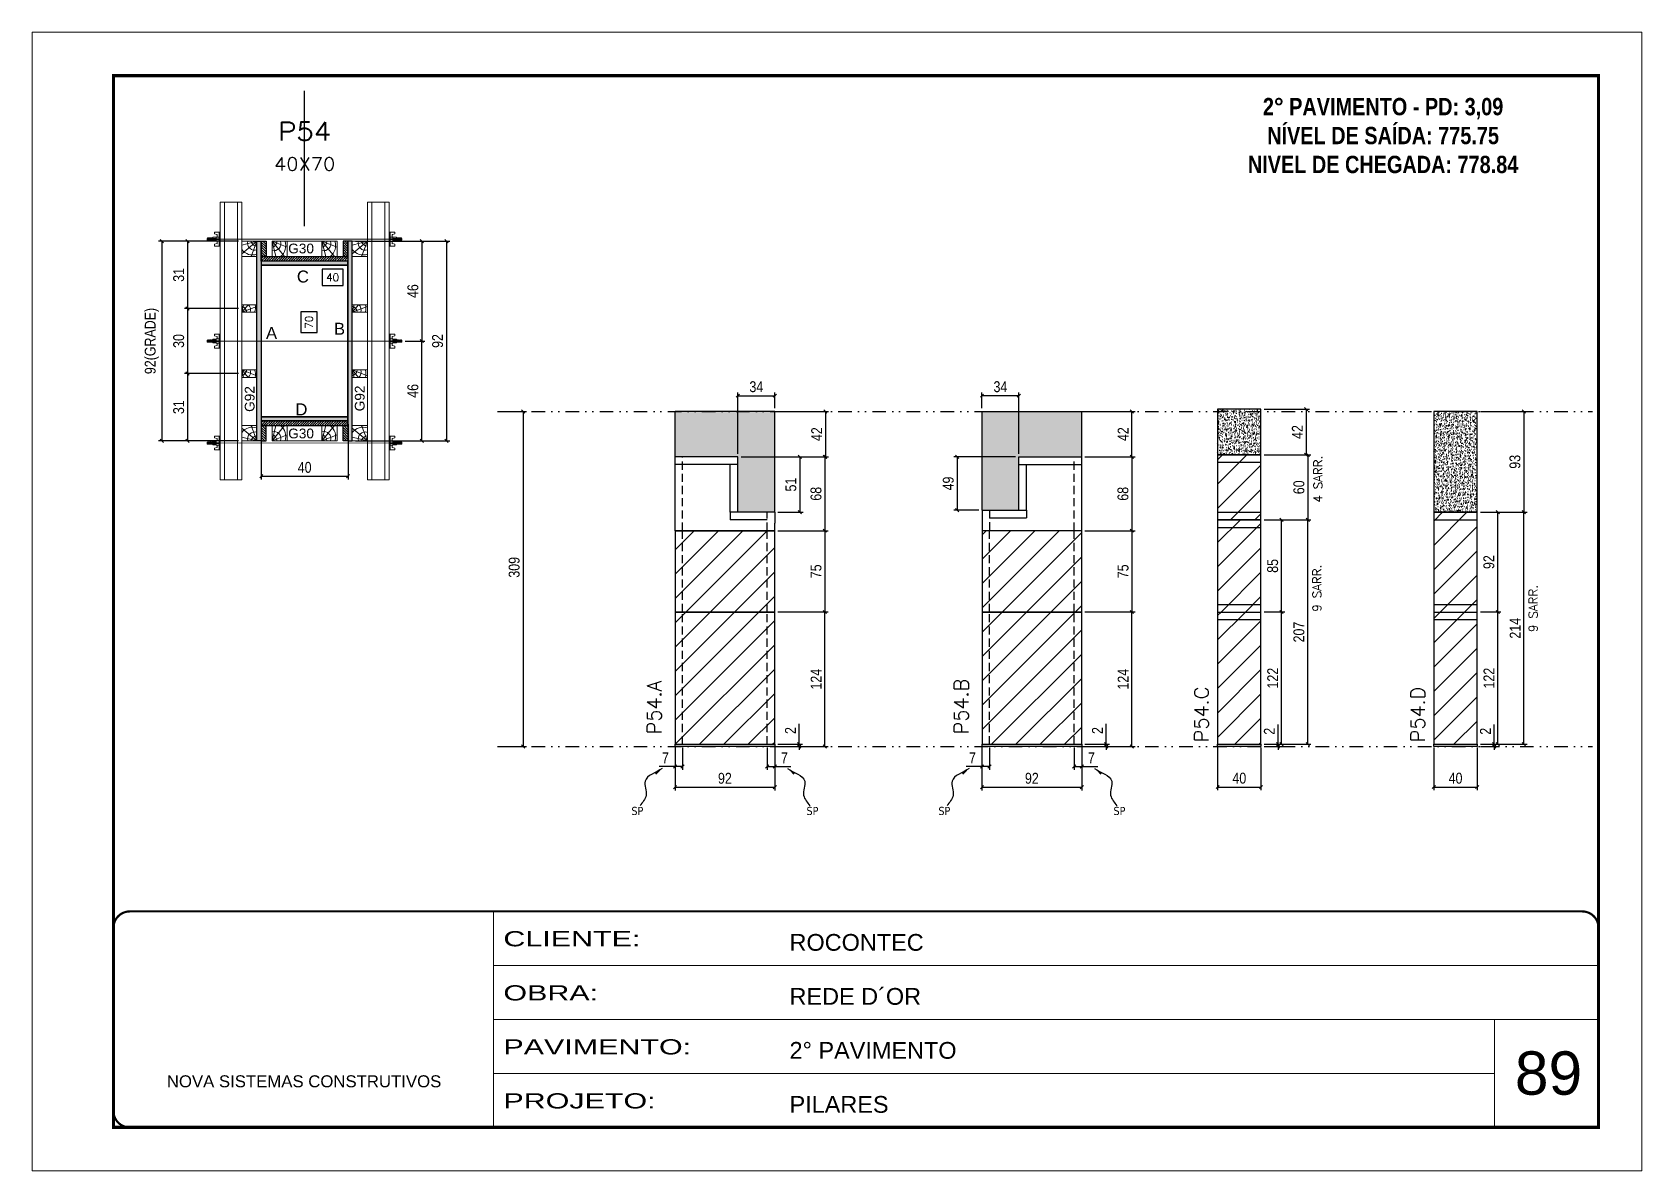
# Model space of a CAD drawing. Extents: x 2949 to 9203, y -16089 to 12527.
# Drawn here: x 2949 to 4434, y -13792 to -12742 of the extents above; entities that cross this region are included whole.
import ezdxf
from ezdxf.enums import TextEntityAlignment as Align

# ---------------------------------------------------------------- set-up
doc = ezdxf.new("R2010")
doc.units = 0
for name, pattern in [('CONTINUO', [0]), ('DASHED', [0.75, 0.5, -0.25]), ('DIVIDE2', [0.625, 0.25, -0.125, 0, -0.125, 0, -0.125]), ('HIDDEN', [0.375, 0.25, -0.125])]:
    doc.linetypes.add(name, pattern=pattern)
for name, color, linetype, lineweight in [('CARIMBO', 255, 'Continuous', 9), ('Folhas', 255, 'Continuous', 9), ('Hachura', 251, 'Continuous', 9), ('Madeira', 126, 'Continuous', 18), ('Perfil Metálico', 224, 'Continuous', 18), ('SARRAFO DE PRESSAO', 251, 'DASHED', 9), ('Texto Seção', 7, 'Continuous', 15)]:
    doc.layers.add(name, color=color, linetype=linetype, lineweight=lineweight)
for name, color, linetype in [('CHAPA', 1, 'Continuous'), ('COTA', 241, 'Continuous'), ('cotas', 4, 'Continuous'), ('MEIO_PONT', 93, 'Continuous'), ('NOMENCLATURA', 7, 'Continuous'), ('Nível', 160, 'Continuous'), ('Painéis', 200, 'Continuous'), ('SARR_2.2x7', 40, 'Continuous'), ('SARRAFO', 251, 'Continuous'), ('Sarrafo de Pressão', 42, 'HIDDEN'), ('texto', 7, 'Continuous'), ('Texto de Titulo', 7, 'Continuous'), ('Texto Qtd Sarr', 242, 'Continuous'), ('TEXTO_GERAL', 7, 'Continuous')]:
    doc.layers.add(name, color=color, linetype=linetype)
doc.styles.add('ARIAL', font='arial.ttf')
doc.styles.add('COTA TECNICA', font='techl___.ttf', dxfattribs={"height": 10})
doc.styles.add('COTA TECNICA 2X', font='techl___.ttf', dxfattribs={"height": 10})
doc.styles.add('COTA TECNICA-50', font='techl___.ttf', dxfattribs={"height": 10})
doc.styles.add('REGUA-120', font='ROMANS.shx', dxfattribs={"height": 15})
doc.styles.add('ROMANC', font='techb___.ttf', dxfattribs={"height": 2.5})
doc.styles.add('ROMANS', font='romans.shx')
doc.styles.add('SANSSERIF', font='sas_____.pfb')
doc.styles.get("Standard").update_dxf_attribs({"font": 'arial.ttf'})
doc.styles.add('Tecnologia', font='')
doc.styles.get('Tecnologia').set_extended_font_data('Forgotten Futurist')
doc.dimstyles.new('COTA PAINEL-50', dxfattribs={"dimtxt": 10, "dimasz": 3, "dimexe": 3, "dimexo": 3, "dimgap": 3, "dimtad": 1, "dimdec": 1, "dimzin": 12, "dimdsep": 46, "dimtxsty": 'COTA TECNICA-50', "dimblk1": 'OBLIQUE', "dimblk2": 'OBLIQUE', "dimsah": 1, "dimcen": 0.9, "dimclrd": 4, "dimclre": 4, "dimclrt": 240, "dimadec": 1, "dimazin": 3, "dimtfac": 1, "dimtdec": 1, "dimtmove": 0, "dimatfit": 3, "dimfxl": 1, "dimtolj": 1, "dimtzin": 12, "dimarcsym": 0})
doc.dimstyles.new('PAINEL', dxfattribs={"dimtxt": 10, "dimasz": 3, "dimexe": 3, "dimexo": 3, "dimgap": 3, "dimtad": 1, "dimdec": 1, "dimzin": 12, "dimdsep": 46, "dimtxsty": 'COTA TECNICA', "dimblk1": 'OBLIQUE', "dimblk2": 'OBLIQUE', "dimsah": 1, "dimcen": 0.9, "dimclrd": 4, "dimclre": 4, "dimclrt": 240, "dimadec": 1, "dimazin": 3, "dimtfac": 1, "dimtdec": 1, "dimtmove": 0, "dimatfit": 3, "dimfxl": 1, "dimtolj": 1, "dimtzin": 12, "dimarcsym": 0})
doc.dimstyles.new('SECAO PILAR', dxfattribs={"dimtxt": 10, "dimasz": 3, "dimexe": 3, "dimexo": 3, "dimgap": 3, "dimtad": 1, "dimdec": 1, "dimlfac": 0.5, "dimzin": 12, "dimdsep": 46, "dimtxsty": 'COTA TECNICA 2X', "dimblk1": 'OBLIQUE', "dimblk2": 'OBLIQUE', "dimsah": 1, "dimcen": 0.9, "dimclrd": 256, "dimclre": 256, "dimclrt": 256, "dimadec": 1, "dimazin": 3, "dimtfac": 1, "dimtdec": 1, "dimtmove": 0, "dimatfit": 3, "dimfxl": 1, "dimtolj": 1, "dimtzin": 12, "dimarcsym": 0})
doc.dimstyles.new('SECÇÃO 2', dxfattribs={"dimtxt": 7, "dimasz": 6, "dimexe": 0.18, "dimexo": 2, "dimgap": -4, "dimtad": 3, "dimdec": 1, "dimlfac": 0.5, "dimzin": 12, "dimdsep": 46, "dimtxsty": 'ROMANS', "dimblk": 'ARCHTICK', "dimcen": 0.09, "dimse1": 1, "dimse2": 1, "dimsd1": 1, "dimsd2": 1, "dimclrd": 180, "dimclre": 5, "dimclrt": 1, "dimadec": 0, "dimazin": 3, "dimtfac": 1, "dimtdec": 1, "dimtofl": 0, "dimtmove": 0, "dimatfit": 3, "dimldrblk": 'ARCHTICK', "dimfxl": 1, "dimtolj": 1, "dimtzin": 0, "dimarcsym": 0})
doc.dimstyles.get("Standard").update_dxf_attribs({"dimtxt": 0.18, "dimasz": 0.18, "dimexe": 0.18, "dimexo": 0.0625, "dimgap": 0.09, "dimtad": 0, "dimtih": 1, "dimtoh": 1, "dimdec": 4, "dimzin": 0, "dimdsep": 46, "dimtxsty": 'Standard', "dimcen": 0.09, "dimadec": 0, "dimazin": 0, "dimtfac": 1, "dimtdec": 4, "dimtofl": 0, "dimtmove": 0, "dimatfit": 3, "dimfxl": 1, "dimtolj": 1, "dimtzin": 0, "dimarcsym": 0})
pattern_1 = [(45, (-127662.416, -38793.522), (-11.2253202, 11.2253202), [])]

msp = doc.modelspace()

# ---------------------------------------------------------------- texts
at = {"layer": 'CARIMBO', "style": 'ARIAL'}
msp.add_text('89', height=40, dxfattribs=at).set_placement((4316.89, -13721.77))
at = {"layer": 'NOMENCLATURA', "color": 2, "insert": (4195.36, -12775.86), "char_height": 16, "attachment_point": 2, "style": 'ROMANC'}
msp.add_mtext_dynamic_manual_height_columns('\\P2° PAVIMENTO - PD: 3,09\\PNÍVEL DE SAÍDA: 775.75\\PNIVEL DE CHEGADA: 778.84', width=300.2766, gutter_width=1, heights=[0], dxfattribs=at)
at = {"layer": 'texto', "color": 0, "char_height": 7.5, "attachment_point": 5}
for insert in [(3507.32, -13460.13), (3668.87, -13460.13), (3790.55, -13460.13), (3952.1, -13460.13)]:
    msp.add_mtext('{\\fTahoma|b0|i0|c0|p34;\\C4;SP}', dxfattribs=dict(at, insert=insert))
at = {"layer": 'Texto Seção', "linetype": 'Continuous', "style": 'ROMANS'}
for s, p in [('4 SARR.', (4139.28, -13175.76)), ('9 SARR.', (4138.32, -13276.26)), ('9 SARR.', (4337.82, -13295))]:
    msp.add_text(s, height=8, rotation=90, dxfattribs=at).set_placement(p)
at = {"layer": 'Texto Seção', "char_height": 13, "width": 285.3299, "attachment_point": 7, "rotation": 90, "style": 'REGUA-120'}
for s, insert in [('P54.A', (3529.47, -13389.38)), ('P54.B', (3812.7, -13389.38)), ('P54.C', (4034.36, -13396.71)), ('P54.D', (4233.86, -13396.71))]:
    msp.add_mtext(s, dxfattribs=dict(at, insert=insert))
at = {"layer": 'TEXTO_GERAL', "style": 'ARIAL'}
for s, p in [('C', (3198.79, -12967.24)), ('A', (3169.84, -13019.29)), ('B', (3232.55, -13015.38)), ('D', (3197.39, -13089.74))]:
    msp.add_text(s, height=11, dxfattribs=at).set_placement(p, align=Align.MIDDLE_CENTER)
at = {"layer": 'TEXTO_GERAL', "color": 0, "linetype": 'Continuous', "style": 'SANSSERIF'}
for p in [(3149.65, -13092.07), (3251.21, -13091.53)]:
    msp.add_text('G92', height=9, rotation=90, dxfattribs=at).set_placement(p, align=Align.MIDDLE_LEFT)
at = {"layer": 'TEXTO_GERAL', "color": 0, "linetype": 'Continuous', "char_height": 9, "width": 285.3299, "style": 'SANSSERIF'}
for insert, attachment_point in [((3185.23, -12936.88), 1), ((3185.23, -13116.6), 7)]:
    msp.add_mtext('G30', dxfattribs=dict(at, insert=insert, attachment_point=attachment_point))

# ---------------------------------------------------------------- blocks, each defined once
blk = doc.blocks.new('9999999999')
at = {"color": 30, "linetype": 'CONTINUO'}
for p, q in [((98564.6, 34230.2), (98564.6, 34429.4)), ((98564.6, 34379.6), (99584, 34379.6)), ((98564.6, 34329.8), (99488, 34329.8)), ((99584, 34329.8), (99488, 34329.8)), ((99488, 34329.8), (99488, 34230.2)), ((98564.6, 34280), (99488, 34280))]:
    blk.add_line(p, q, dxfattribs=at)
at = {"color": 30, "linetype": 'CONTINUO', "const_width": 2}
blk.add_lwpolyline([(99584, 34230.2), (99584, 34414.4, 0.414214), (99569, 34429.4), (98229, 34429.4, 0.414214), (98214, 34414.4), (98214, 34245.2, 0.414214), (98229, 34230.2), (99584, 34230.2)], format="xyb", dxfattribs=at)
at = {"layer": 'Folhas'}
blk.add_lwpolyline([(98139, 34190.2), (99624, 34190.2), (99624, 35240.2), (98139, 35240.2)], close=True, dxfattribs=at)
at = {"layer": 'Folhas', "color": 30, "const_width": 3}
blk.add_lwpolyline([(98214, 34230.2), (99584, 34230.2), (99584, 35200.2), (98214, 35200.2)], close=True, dxfattribs=at)
at = {"color": 7, "linetype": 'Continuous', "ltscale": 5, "style": 'ARIAL'}
for s, height, p in [('ROCONTEC', 15.48, (98837.7, 34393.1)), ('REDE D´OR', 15.48, (98837.7, 34343.3)), ('2° PAVIMENTO', 15.483, (98837.7, 34293.5)), ('NOVA SISTEMAS CONSTRUTIVOS', 11.059, (98263.2, 34267.2)), ('PILARES', 15.48, (98837.7, 34243.7))]:
    blk.add_text(s, height=height, dxfattribs=at).set_placement(p)
at = {"layer": 'Folhas', "color": 7, "style": 'Tecnologia', "width": 1.5}
for s, p in [('CLIENTE:', (98573.7, 34397.2)), ('OBRA:', (98573.7, 34347.3)), ('PAVIMENTO:', (98573.7, 34297.5)), ('PROJETO:', (98573.7, 34247.7))]:
    blk.add_text(s, height=14, dxfattribs=at).set_placement(p)
blk = doc.blocks.new('titulo1')
at = {"layer": 'Defpoints', "color": 252, "linetype": 'HIDDEN', "ltscale": 2}
blk.add_line((0, 0), (0, 125), dxfattribs=at)
at = {"layer": 'Defpoints', "style": 'ROMANS', "oblique": 15}
blk.add_attdef('FOLHA', text='', height=10, dxfattribs=at).set_placement((0, 15.6), align=Align.MIDDLE_CENTER)
at = {"layer": 'Texto Qtd Sarr', "color": 3, "style": 'ROMANS', "oblique": 15}
for tag, height, p in [('TITULO', 17, (0, 71.4)), ('SEÇÃO', 12, (0, 41.5))]:
    blk.add_attdef(tag, text='', height=height, dxfattribs=at).set_placement(p, align=Align.MIDDLE_CENTER)
blk = doc.blocks.new('_Oblique')
at = {"color": 0, "linetype": 'ByBlock', "lineweight": -2}
blk.add_line((-0.5, -0.5), (0.5, 0.5), dxfattribs=at)
blk = doc.blocks.new('*D2991')
at = {"layer": 'cotas', "color": 4, "linetype": 'ByBlock', "lineweight": -2, "transparency": 16777216}
for p, q in [((3381.2, -13091.6), (3405, -13091.6)), ((3402, -13091.6), (3402, -13400.6)), ((3381.2, -13400.6), (3405, -13400.6))]:
    blk.add_line(p, q, dxfattribs=at)
at = {"layer": 'Defpoints', "color": 0, "linetype": 'ByBlock', "transparency": 16777216}
for p in [(3378.2, -13091.6), (3378.2, -13400.6), (3402, -13400.6)]:
    blk.add_point(p, dxfattribs=at)
at = {"layer": 'cotas', "color": 4, "linetype": 'ByBlock', "lineweight": -2, "transparency": 16777216, "xscale": 3, "yscale": 3, "zscale": 3}
for p, rotation in [((3402, -13091.6), 90), ((3402, -13400.6), 270)]:
    blk.add_blockref('_Oblique', p, dxfattribs=dict(at, rotation=rotation))
at = {"layer": 'cotas', "color": 240, "linetype": 'ByBlock', "transparency": 16777216, "insert": (3393.7, -13235.4), "char_height": 10, "attachment_point": 5, "rotation": 90, "style": 'COTA TECNICA'}
blk.add_mtext('\\A1;309', dxfattribs=at)
blk = doc.blocks.new('*D2968')
at = {"layer": 'COTA', "color": 180, "lineweight": -2, "transparency": 16777216}
for p, q in [((3211.9, -12999.7), (3196.9, -12999.7)), ((3196.9, -12999.7), (3196.9, -13019)), ((3211.9, -13019), (3211.9, -12999.7)), ((3196.9, -13019), (3211.9, -13019))]:
    blk.add_line(p, q, dxfattribs=at)
at = {"layer": 'Defpoints', "color": 0, "transparency": 16777216}
for p in [(3160.4, -12956.7), (3160.4, -13096.7), (3215.9, -13096.7)]:
    blk.add_point(p, dxfattribs=at)
at = {"layer": 'COTA', "color": 1, "transparency": 16777216, "insert": (3204.4, -13009.4), "char_height": 7, "attachment_point": 5, "rotation": 90, "style": 'ROMANS'}
blk.add_mtext('\\A1;70', dxfattribs=at)
blk = doc.blocks.new('_ArchTick')
at = {"color": 0, "linetype": 'ByBlock', "const_width": 0.15}
blk.add_lwpolyline([(-0.5, -0.5), (0.5, 0.5)], dxfattribs=at)
blk = doc.blocks.new('*D2969')
at = {"layer": 'COTA', "lineweight": -2, "transparency": 16777216}
for p, q in [((3247.4, -12934.7), (3334.2, -12934.7)), ((3331.2, -12934.7), (3331.2, -13118.7)), ((3247.4, -13118.7), (3334.2, -13118.7))]:
    blk.add_line(p, q, dxfattribs=at)
at = {"layer": 'Defpoints', "color": 0, "transparency": 16777216}
for p in [(3244.4, -12934.7), (3244.4, -13118.7), (3331.2, -13118.7)]:
    blk.add_point(p, dxfattribs=at)
at = {"layer": 'COTA', "lineweight": -2, "transparency": 16777216, "xscale": 3, "yscale": 3, "zscale": 3}
for p, rotation in [((3331.2, -12934.7), 90), ((3331.2, -13118.7), 270)]:
    blk.add_blockref('_Oblique', p, dxfattribs=dict(at, rotation=rotation))
at = {"layer": 'COTA', "transparency": 16777216, "insert": (3323.1, -13026.7), "char_height": 10, "attachment_point": 5, "rotation": 90, "style": 'COTA TECNICA 2X'}
blk.add_mtext('\\A1;92', dxfattribs=at)
blk = doc.blocks.new('*D2970')
at = {"layer": 'COTA', "lineweight": -2, "transparency": 16777216}
for p, q in [((3281.4, -12934.7), (3311.4, -12934.7)), ((3308.4, -12934.7), (3308.4, -13026.7)), ((3293.2, -13026.7), (3311.4, -13026.7))]:
    blk.add_line(p, q, dxfattribs=at)
at = {"layer": 'Defpoints', "color": 0, "transparency": 16777216}
for p in [(3278.4, -12934.7), (3290.2, -13026.7), (3308.4, -13026.7)]:
    blk.add_point(p, dxfattribs=at)
at = {"layer": 'COTA', "lineweight": -2, "transparency": 16777216, "xscale": 3, "yscale": 3, "zscale": 3}
for p, rotation in [((3308.4, -12934.7), 90), ((3308.4, -13026.7), 270)]:
    blk.add_blockref('_Oblique', p, dxfattribs=dict(at, rotation=rotation))
at = {"layer": 'COTA', "transparency": 16777216, "insert": (3300.3, -12980.7), "char_height": 10, "attachment_point": 5, "rotation": 90, "style": 'COTA TECNICA 2X'}
blk.add_mtext('\\A1;46', dxfattribs=at)
blk = doc.blocks.new('*D2971')
at = {"layer": 'COTA', "lineweight": -2, "transparency": 16777216}
for p, q in [((3293.2, -13026.7), (3311.4, -13026.7)), ((3308.4, -13118.7), (3308.4, -13026.7)), ((3281.4, -13118.7), (3311.4, -13118.7))]:
    blk.add_line(p, q, dxfattribs=at)
at = {"layer": 'Defpoints', "color": 0, "transparency": 16777216}
for p in [(3290.2, -13026.7), (3308.4, -13026.7), (3278.4, -13118.7)]:
    blk.add_point(p, dxfattribs=at)
at = {"layer": 'COTA', "lineweight": -2, "transparency": 16777216, "xscale": 3, "yscale": 3, "zscale": 3}
for p, rotation in [((3308.4, -13026.7), 90), ((3308.4, -13118.7), 270)]:
    blk.add_blockref('_Oblique', p, dxfattribs=dict(at, rotation=rotation))
at = {"layer": 'COTA', "transparency": 16777216, "insert": (3300.3, -13072.7), "char_height": 10, "attachment_point": 5, "rotation": 90, "style": 'COTA TECNICA 2X'}
blk.add_mtext('\\A1;46', dxfattribs=at)
blk = doc.blocks.new('*D2972')
at = {"layer": 'COTA', "color": 180, "lineweight": -2, "transparency": 16777216}
for p, q in [((3235.9, -12960.5), (3216.5, -12960.5)), ((3216.5, -12960.5), (3216.5, -12975.5)), ((3235.9, -12975.5), (3235.9, -12960.5)), ((3216.5, -12975.5), (3235.9, -12975.5))]:
    blk.add_line(p, q, dxfattribs=at)
at = {"layer": 'Defpoints', "color": 0, "transparency": 16777216}
for p in [(3160.4, -12956.7), (3240.4, -12956.7), (3240.4, -12979.5)]:
    blk.add_point(p, dxfattribs=at)
at = {"layer": 'COTA', "color": 1, "transparency": 16777216, "insert": (3226.2, -12968), "char_height": 7, "attachment_point": 5, "style": 'ROMANS'}
blk.add_mtext('\\A1;40', dxfattribs=at)
blk = doc.blocks.new('PONTALETE')
at = {"layer": 'Madeira'}
for q in [(2.71, 7), (7, 5.76), (7, 1.74)]:
    blk.add_line((0, 0), q, dxfattribs=at)
blk.add_lwpolyline([(0, 0), (7, 0), (7, 7), (0, 7)], close=True, dxfattribs=at)
for centre, radius, start, end in [((2.04, 0.06), 6.23, 37.28179, 109.09128), ((1.09, 0.9), 3.19, 343.60304, 109.98471), ((-0.21, -0.78), 3.09, 14.63219, 86.0383)]:
    blk.add_arc(centre, radius, start, end, dxfattribs=at)
blk = doc.blocks.new('*D2973')
at = {"layer": 'COTA', "lineweight": -2, "transparency": 16777216}
for p, q in [((3139.4, -12934.7), (3065.6, -12934.7)), ((3068.6, -12934.7), (3068.6, -13118.7)), ((3139.4, -13118.7), (3065.6, -13118.7))]:
    blk.add_line(p, q, dxfattribs=at)
at = {"layer": 'Defpoints', "color": 0, "transparency": 16777216}
for p in [(3142.4, -12934.7), (3068.6, -13118.7), (3142.4, -13118.7)]:
    blk.add_point(p, dxfattribs=at)
at = {"layer": 'COTA', "lineweight": -2, "transparency": 16777216, "xscale": 3, "yscale": 3, "zscale": 3}
for p, rotation in [((3068.6, -12934.7), 90), ((3068.6, -13118.7), 270)]:
    blk.add_blockref('_Oblique', p, dxfattribs=dict(at, rotation=rotation))
at = {"layer": 'COTA', "transparency": 16777216, "insert": (3059.4, -13026.7), "char_height": 10, "attachment_point": 5, "rotation": 90, "style": 'COTA TECNICA 2X'}
blk.add_mtext('\\A1;92(GRADE)', dxfattribs=at)
blk = doc.blocks.new('MEIO PONTALETE')
at = {"layer": 'Madeira'}
for q in [(2.71, 7), (3.5, 2.88), (3.5, 0.87)]:
    blk.add_line((0, 0), q, dxfattribs=at)
blk.add_lwpolyline([(0, 0), (3.5, 0), (3.5, 7), (0, 7)], close=True, dxfattribs=at)
for centre, radius, start, end in [((2.04, 0.06), 6.23, 76.44987, 109.09128), ((1.09, 0.9), 3.19, 40.90626, 109.98471), ((-0.21, -0.78), 3.09, 14.63219, 86.0383)]:
    blk.add_arc(centre, radius, start, end, dxfattribs=at)
blk = doc.blocks.new('*D2974')
at = {"layer": 'COTA', "lineweight": -2, "transparency": 16777216}
for p, q in [((3139.4, -13056.7), (3089.4, -13056.7)), ((3092.4, -13056.7), (3092.4, -13118.7)), ((3139.4, -13118.7), (3089.4, -13118.7))]:
    blk.add_line(p, q, dxfattribs=at)
at = {"layer": 'Defpoints', "color": 0, "transparency": 16777216}
for p in [(3142.4, -13056.7), (3092.4, -13118.7), (3142.4, -13118.7)]:
    blk.add_point(p, dxfattribs=at)
at = {"layer": 'COTA', "lineweight": -2, "transparency": 16777216, "xscale": 3, "yscale": 3, "zscale": 3}
for p, rotation in [((3092.4, -13056.7), 90), ((3092.4, -13118.7), 270)]:
    blk.add_blockref('_Oblique', p, dxfattribs=dict(at, rotation=rotation))
at = {"layer": 'COTA', "transparency": 16777216, "insert": (3084.2, -13087.7), "char_height": 10, "attachment_point": 5, "rotation": 90, "style": 'COTA TECNICA 2X'}
blk.add_mtext('\\A1;31', dxfattribs=at)
blk = doc.blocks.new('C')
at = {"layer": 'Hachura', "color": 0}
for p, q in [((0, 3.22), (0, -3.22)), ((0.45, 3.22), (0, 3.22)), ((0.46, 3.16), (0, 3.16)), ((0.46, 3.05), (0, 3.05)), ((0.46, 2.88), (0, 2.88)), ((0, 2.75), (0, -1.16)), ((0.46, 2.65), (0, 2.65)), ((0.46, 2.23), (0, 2.23)), ((0.46, 1.51), (0, 1.51)), ((0.39, 0.49), (0.17, 0.49)), ((0.45, -3.23), (0.45, 3.22)), ((0.45, 3.22), (2.58, 3.22)), ((1.74, 0.97), (0.45, 0.97)), ((1.45, 0.1), (0.45, 0.1)), ((1.35, 1.94), (1.35, 0.96)), ((2.58, 2.39), (1.47, 2.09)), ((1.74, -0.97), (1.74, 0.97)), ((1.74, 0.97), (1.74, 0.84)), ((1.74, 0.97), (1.74, 0.84)), ((1.74, 0.84), (3.35, 0.84)), ((3.35, 0.45), (1.74, 0.45)), ((2.58, 3.22), (2.58, 2.39)), ((3.32, 0.84), (3.32, -0.84)), ((3.35, 0.84), (3.35, -0.84)), ((3.68, 0.45), (3.35, 0.45)), ((3.84, -0.52), (3.35, 0.45)), ((3.35, 0.06), (3.67, -0.57)), ((3.68, 0.45), (4.16, -0.52)), ((3.72, 0.5), (4.25, -0.57)), ((4.37, -0.55), (3.83, 0.53)), ((4.15, 0.45), (3.93, 0.45)), ((4.42, -0.52), (3.93, 0.45)), ((4.15, 0.45), (4.26, 0.45)), ((4.26, 0.45), (4.74, -0.52)), ((4.3, 0.5), (4.83, -0.57)), ((4.95, -0.55), (4.41, 0.53)), ((4.51, 0.45), (4.84, 0.45)), ((5, -0.52), (4.51, 0.45)), ((4.84, 0.45), (5.32, -0.52)), ((4.88, 0.5), (5.41, -0.57)), ((5.53, -0.55), (4.99, 0.53)), ((5.58, -0.52), (5.09, 0.45)), ((5.42, 0.45), (5.09, 0.45)), ((5.58, -0.52), (5.09, 0.45)), ((5.42, 0.45), (5.74, -0.19)), ((5.46, 0.5), (5.74, -0.07)), ((5.74, 0.19), (5.57, 0.53)), ((5.74, 0.32), (5.68, 0.45)), ((5.68, 0.45), (5.74, 0.45)), ((5.74, 0.45), (5.9, 0.29)), ((5.74, 0.45), (5.74, -0.52)), ((5.9, -0.36), (5.9, 0.29)), ((0.45, 0), (0, 0)), ((0.46, -1.52), (0, -1.52)), ((0.46, -2.23), (0, -2.23)), ((0.46, -2.65), (0, -2.65)), ((0.46, -2.88), (0, -2.88)), ((0.46, -3.05), (0, -3.05)), ((0.46, -3.16), (0, -3.16)), ((0, -3.22), (2.57, -3.22)), ((0.08, -0.48), (0.29, -0.48)), ((0.29, -0.48), (0.4, -0.48)), ((0.45, 0), (0.45, -0.97)), ((0.45, -0.16), (1.45, -0.16)), ((0.45, -0.65), (0.45, -0.32)), ((0.45, -3.23), (0.45, -0.65)), ((0.45, -0.97), (1.74, -0.97)), ((1.35, -1.94), (1.35, -0.97)), ((2.58, -2.39), (1.47, -2.1)), ((3.35, -0.32), (1.74, -0.32)), ((3.35, -0.84), (1.74, -0.84)), ((2.58, -3.23), (2.58, -2.39)), ((3.35, -0.07), (3.58, -0.52)), ((3.35, -0.52), (3.58, -0.52)), ((3.84, -0.52), (4.16, -0.52)), ((4.42, -0.52), (4.74, -0.52)), ((4.63, -0.52), (4.74, -0.52)), ((5, -0.52), (5.32, -0.52)), ((5.58, -0.52), (5.74, -0.52)), ((5.74, -0.52), (5.9, -0.36)), ((5.74, -0.52), (5.74, -0.52))]:
    blk.add_line(p, q, dxfattribs=at)
for centre, radius, start, end in [((1.52, 1.94), 0.161, 104.74356, 180), ((1.44, -0.03), 0.129, 272.69497, 87.30503), ((3.81, 0.39), 0.143, 25.56881, 154.43119), ((4.39, 0.39), 0.143, 25.56881, 154.43119), ((4.97, 0.39), 0.143, 25.56881, 154.43119), ((5.55, 0.39), 0.143, 25.56881, 154.43119), ((0.17, -0.37), 0.174, 221.74404, 317.85924), ((1.52, -1.94), 0.161, 180, 255.25644), ((3.71, -0.4), 0.174, 222.14076, 318.25596), ((4.29, -0.4), 0.174, 222.14076, 318.25596), ((4.87, -0.4), 0.174, 222.14076, 318.25596), ((5.45, -0.4), 0.174, 222.14076, 318.25596), ((5.61, -0.4), 0.174, 317.85924, 318.25596)]:
    blk.add_arc(centre, radius, start, end, dxfattribs=at)
blk = doc.blocks.new('*D2975')
at = {"layer": 'COTA', "lineweight": -2, "transparency": 16777216}
for p, q in [((3139.4, -12934.7), (3089.4, -12934.7)), ((3092.4, -12934.7), (3092.4, -12996.7)), ((3139.4, -12996.7), (3089.4, -12996.7))]:
    blk.add_line(p, q, dxfattribs=at)
at = {"layer": 'Defpoints', "color": 0, "transparency": 16777216}
for p in [(3142.4, -12934.7), (3092.4, -12996.7), (3142.4, -12996.7)]:
    blk.add_point(p, dxfattribs=at)
at = {"layer": 'COTA', "lineweight": -2, "transparency": 16777216, "xscale": 3, "yscale": 3, "zscale": 3}
for p, rotation in [((3092.4, -12934.7), 90), ((3092.4, -12996.7), 270)]:
    blk.add_blockref('_Oblique', p, dxfattribs=dict(at, rotation=rotation))
at = {"layer": 'COTA', "transparency": 16777216, "insert": (3084.2, -12965.7), "char_height": 10, "attachment_point": 5, "rotation": 90, "style": 'COTA TECNICA 2X'}
blk.add_mtext('\\A1;31', dxfattribs=at)
blk = doc.blocks.new('*D2976')
at = {"layer": 'COTA', "lineweight": -2, "transparency": 16777216}
for p, q in [((3139.4, -12996.7), (3089.4, -12996.7)), ((3092.4, -12996.7), (3092.4, -13056.7)), ((3139.4, -13056.7), (3089.4, -13056.7))]:
    blk.add_line(p, q, dxfattribs=at)
at = {"layer": 'Defpoints', "color": 0, "transparency": 16777216}
for p in [(3142.4, -12996.7), (3092.4, -13056.7), (3142.4, -13056.7)]:
    blk.add_point(p, dxfattribs=at)
at = {"layer": 'COTA', "lineweight": -2, "transparency": 16777216, "xscale": 3, "yscale": 3, "zscale": 3}
for p, rotation in [((3092.4, -12996.7), 90), ((3092.4, -13056.7), 270)]:
    blk.add_blockref('_Oblique', p, dxfattribs=dict(at, rotation=rotation))
at = {"layer": 'COTA', "transparency": 16777216, "insert": (3084.2, -13026.7), "char_height": 10, "attachment_point": 5, "rotation": 90, "style": 'COTA TECNICA 2X'}
blk.add_mtext('\\A1;30', dxfattribs=at)
blk = doc.blocks.new('*D2992')
at = {"layer": 'COTA', "lineweight": -2, "transparency": 16777216}
for p, q in [((3160.4, -13103.3), (3160.4, -13154.4)), ((3240.4, -13103.3), (3240.4, -13154.4)), ((3160.4, -13151.4), (3240.4, -13151.4))]:
    blk.add_line(p, q, dxfattribs=at)
at = {"layer": 'Defpoints', "color": 0, "transparency": 16777216}
for p in [(3160.4, -13100.3), (3240.4, -13100.3), (3240.4, -13151.4)]:
    blk.add_point(p, dxfattribs=at)
at = {"layer": 'COTA', "lineweight": -2, "transparency": 16777216, "xscale": 3, "yscale": 3, "zscale": 3, "rotation": 180}
blk.add_blockref('_Oblique', (3160.4, -13151.4), dxfattribs=at)
at = {"layer": 'COTA', "lineweight": -2, "transparency": 16777216, "xscale": 3, "yscale": 3, "zscale": 3}
blk.add_blockref('_Oblique', (3240.4, -13151.4), dxfattribs=at)
at = {"layer": 'COTA', "transparency": 16777216, "insert": (3200.4, -13143.3), "char_height": 10, "attachment_point": 5, "style": 'COTA TECNICA 2X'}
blk.add_mtext('\\A1;40', dxfattribs=at)
blk = doc.blocks.new('*D2977')
at = {"layer": 'COTA', "color": 4, "lineweight": -2, "transparency": 16777216}
for p, q in [((3542.1, -13401.6), (3542.1, -13441.1)), ((3634.1, -13401.6), (3634.1, -13441.1)), ((3542.1, -13438.1), (3634.1, -13438.1))]:
    blk.add_line(p, q, dxfattribs=at)
at = {"layer": 'Defpoints', "color": 0, "transparency": 16777216}
for p in [(3542.1, -13398.6), (3634.1, -13398.6), (3634.1, -13438.1)]:
    blk.add_point(p, dxfattribs=at)
at = {"layer": 'COTA', "color": 4, "lineweight": -2, "transparency": 16777216, "xscale": 3, "yscale": 3, "zscale": 3, "rotation": 180}
blk.add_blockref('_Oblique', (3542.1, -13438.1), dxfattribs=at)
at = {"layer": 'COTA', "color": 4, "lineweight": -2, "transparency": 16777216, "xscale": 3, "yscale": 3, "zscale": 3}
blk.add_blockref('_Oblique', (3634.1, -13438.1), dxfattribs=at)
at = {"layer": 'COTA', "color": 240, "transparency": 16777216, "insert": (3588.1, -13430), "char_height": 10, "attachment_point": 5, "style": 'COTA TECNICA'}
blk.add_mtext('\\A1;92', dxfattribs=at)
blk = doc.blocks.new('*D2978')
at = {"layer": 'COTA', "color": 4, "lineweight": -2, "transparency": 16777216}
for p, q in [((3542.1, -13403.6), (3542.1, -13422.1)), ((3549.1, -13401.6), (3549.1, -13422.1)), ((3542.1, -13419.1), (3527.4, -13419.1)), ((3549.1, -13419.1), (3542.1, -13419.1))]:
    blk.add_line(p, q, dxfattribs=at)
at = {"layer": 'Defpoints', "color": 0, "transparency": 16777216}
for p in [(3542.1, -13400.6), (3549.1, -13398.6), (3542.1, -13419.1)]:
    blk.add_point(p, dxfattribs=at)
at = {"layer": 'COTA', "color": 4, "lineweight": -2, "transparency": 16777216, "xscale": 3, "yscale": 3, "zscale": 3, "rotation": 180}
blk.add_blockref('_Oblique', (3542.1, -13419.1), dxfattribs=at)
at = {"layer": 'COTA', "color": 4, "lineweight": -2, "transparency": 16777216, "xscale": 3, "yscale": 3, "zscale": 3}
blk.add_blockref('_Oblique', (3549.1, -13419.1), dxfattribs=at)
at = {"layer": 'COTA', "color": 240, "transparency": 16777216, "insert": (3533.2, -13411.1), "char_height": 10, "attachment_point": 5, "style": 'COTA TECNICA-50'}
blk.add_mtext('\\A1;7', dxfattribs=at)
blk = doc.blocks.new('*D2979')
at = {"layer": 'COTA', "color": 4, "lineweight": -2, "transparency": 16777216}
for p, q in [((3627.1, -13401.6), (3627.1, -13422.1)), ((3634.1, -13403.6), (3634.1, -13422.1)), ((3627.1, -13419.1), (3634.1, -13419.1)), ((3634.1, -13419.1), (3648.8, -13419.1))]:
    blk.add_line(p, q, dxfattribs=at)
at = {"layer": 'Defpoints', "color": 0, "transparency": 16777216}
for p in [(3627.1, -13398.6), (3634.1, -13400.6), (3634.1, -13419.1)]:
    blk.add_point(p, dxfattribs=at)
at = {"layer": 'COTA', "color": 4, "lineweight": -2, "transparency": 16777216, "xscale": 3, "yscale": 3, "zscale": 3, "rotation": 180}
blk.add_blockref('_Oblique', (3627.1, -13419.1), dxfattribs=at)
at = {"layer": 'COTA', "color": 4, "lineweight": -2, "transparency": 16777216, "xscale": 3, "yscale": 3, "zscale": 3}
blk.add_blockref('_Oblique', (3634.1, -13419.1), dxfattribs=at)
at = {"layer": 'COTA', "color": 240, "transparency": 16777216, "insert": (3643, -13411.1), "char_height": 10, "attachment_point": 5, "style": 'COTA TECNICA-50'}
blk.add_mtext('\\A1;7', dxfattribs=at)
blk = doc.blocks.new('*D2980')
at = {"layer": 'COTA', "color": 4, "lineweight": -2, "transparency": 16777216}
for p, q in [((3637.1, -13276.6), (3683.3, -13276.6)), ((3680.3, -13400.6), (3680.3, -13276.6)), ((3637.1, -13400.6), (3683.3, -13400.6))]:
    blk.add_line(p, q, dxfattribs=at)
at = {"layer": 'Defpoints', "color": 0, "transparency": 16777216}
for p in [(3634.1, -13276.6), (3680.3, -13276.6), (3634.1, -13400.6)]:
    blk.add_point(p, dxfattribs=at)
at = {"layer": 'COTA', "color": 4, "lineweight": -2, "transparency": 16777216, "xscale": 3, "yscale": 3, "zscale": 3}
for p, rotation in [((3680.3, -13276.6), 90), ((3680.3, -13400.6), 270)]:
    blk.add_blockref('_Oblique', p, dxfattribs=dict(at, rotation=rotation))
at = {"layer": 'COTA', "color": 240, "transparency": 16777216, "insert": (3672.3, -13338.6), "char_height": 10, "attachment_point": 5, "rotation": 90, "style": 'COTA TECNICA-50'}
blk.add_mtext('\\A1;124', dxfattribs=at)
blk = doc.blocks.new('*D2981')
at = {"layer": 'COTA', "color": 4, "lineweight": -2, "transparency": 16777216}
for p, q in [((3656.6, -13398.6), (3656.6, -13379.8)), ((3637.1, -13398.6), (3659.6, -13398.6)), ((3637.1, -13400.6), (3659.6, -13400.6)), ((3656.6, -13400.6), (3656.6, -13398.6)), ((3656.6, -13400.6), (3656.6, -13403.6))]:
    blk.add_line(p, q, dxfattribs=at)
at = {"layer": 'Defpoints', "color": 0, "transparency": 16777216}
for p in [(3634.1, -13398.6), (3634.1, -13400.6), (3656.6, -13400.6)]:
    blk.add_point(p, dxfattribs=at)
at = {"layer": 'COTA', "color": 4, "lineweight": -2, "transparency": 16777216, "xscale": 3, "yscale": 3, "zscale": 3}
for p, rotation in [((3656.6, -13398.6), 270), ((3656.6, -13400.6), 90)]:
    blk.add_blockref('_Oblique', p, dxfattribs=dict(at, rotation=rotation))
at = {"layer": 'COTA', "color": 240, "transparency": 16777216, "insert": (3648.6, -13385.9), "char_height": 10, "attachment_point": 5, "rotation": 90, "style": 'COTA TECNICA-50'}
blk.add_mtext('\\A1;2', dxfattribs=at)
blk = doc.blocks.new('*D2982')
at = {"layer": 'COTA', "color": 4, "linetype": 'ByBlock', "lineweight": -2, "transparency": 16777216}
for p, q in [((3637.1, -13201.6), (3683.3, -13201.6)), ((3680.3, -13201.6), (3680.3, -13276.6)), ((3637.1, -13276.6), (3683.3, -13276.6))]:
    blk.add_line(p, q, dxfattribs=at)
at = {"layer": 'Defpoints', "color": 0, "linetype": 'ByBlock', "transparency": 16777216}
for p in [(3634.1, -13201.6), (3634.1, -13276.6), (3680.3, -13276.6)]:
    blk.add_point(p, dxfattribs=at)
at = {"layer": 'COTA', "color": 4, "linetype": 'ByBlock', "lineweight": -2, "transparency": 16777216, "xscale": 3, "yscale": 3, "zscale": 3}
for p, rotation in [((3680.3, -13201.6), 90), ((3680.3, -13276.6), 270)]:
    blk.add_blockref('_Oblique', p, dxfattribs=dict(at, rotation=rotation))
at = {"layer": 'COTA', "color": 240, "linetype": 'ByBlock', "transparency": 16777216, "insert": (3672.2, -13239.1), "char_height": 10, "attachment_point": 5, "rotation": 90, "style": 'COTA TECNICA'}
blk.add_mtext('\\A1;75', dxfattribs=at)
blk = doc.blocks.new('*D2958')
at = {"layer": 'COTA', "color": 4, "lineweight": -2, "transparency": 16777216}
for p, q in [((3825.3, -13401.6), (3825.3, -13441.1)), ((3917.3, -13401.6), (3917.3, -13441.1)), ((3825.3, -13438.1), (3917.3, -13438.1))]:
    blk.add_line(p, q, dxfattribs=at)
at = {"layer": 'Defpoints', "color": 0, "transparency": 16777216}
for p in [(3825.3, -13398.6), (3917.3, -13398.6), (3917.3, -13438.1)]:
    blk.add_point(p, dxfattribs=at)
at = {"layer": 'COTA', "color": 4, "lineweight": -2, "transparency": 16777216, "xscale": 3, "yscale": 3, "zscale": 3, "rotation": 180}
blk.add_blockref('_Oblique', (3825.3, -13438.1), dxfattribs=at)
at = {"layer": 'COTA', "color": 4, "lineweight": -2, "transparency": 16777216, "xscale": 3, "yscale": 3, "zscale": 3}
blk.add_blockref('_Oblique', (3917.3, -13438.1), dxfattribs=at)
at = {"layer": 'COTA', "color": 240, "transparency": 16777216, "insert": (3871.3, -13430), "char_height": 10, "attachment_point": 5, "style": 'COTA TECNICA'}
blk.add_mtext('\\A1;92', dxfattribs=at)
blk = doc.blocks.new('*D2959')
at = {"layer": 'COTA', "color": 4, "lineweight": -2, "transparency": 16777216}
for p, q in [((3825.3, -13403.6), (3825.3, -13422.1)), ((3832.3, -13401.6), (3832.3, -13422.1)), ((3825.3, -13419.1), (3810.6, -13419.1)), ((3832.3, -13419.1), (3825.3, -13419.1))]:
    blk.add_line(p, q, dxfattribs=at)
at = {"layer": 'Defpoints', "color": 0, "transparency": 16777216}
for p in [(3825.3, -13400.6), (3832.3, -13398.6), (3825.3, -13419.1)]:
    blk.add_point(p, dxfattribs=at)
at = {"layer": 'COTA', "color": 4, "lineweight": -2, "transparency": 16777216, "xscale": 3, "yscale": 3, "zscale": 3, "rotation": 180}
blk.add_blockref('_Oblique', (3825.3, -13419.1), dxfattribs=at)
at = {"layer": 'COTA', "color": 4, "lineweight": -2, "transparency": 16777216, "xscale": 3, "yscale": 3, "zscale": 3}
blk.add_blockref('_Oblique', (3832.3, -13419.1), dxfattribs=at)
at = {"layer": 'COTA', "color": 240, "transparency": 16777216, "insert": (3816.5, -13411.1), "char_height": 10, "attachment_point": 5, "style": 'COTA TECNICA-50'}
blk.add_mtext('\\A1;7', dxfattribs=at)
blk = doc.blocks.new('*D2960')
at = {"layer": 'COTA', "color": 4, "lineweight": -2, "transparency": 16777216}
for p, q in [((3910.3, -13401.6), (3910.3, -13422.1)), ((3917.3, -13403.6), (3917.3, -13422.1)), ((3910.3, -13419.1), (3917.3, -13419.1)), ((3917.3, -13419.1), (3932.1, -13419.1))]:
    blk.add_line(p, q, dxfattribs=at)
at = {"layer": 'Defpoints', "color": 0, "transparency": 16777216}
for p in [(3910.3, -13398.6), (3917.3, -13400.6), (3917.3, -13419.1)]:
    blk.add_point(p, dxfattribs=at)
at = {"layer": 'COTA', "color": 4, "lineweight": -2, "transparency": 16777216, "xscale": 3, "yscale": 3, "zscale": 3, "rotation": 180}
blk.add_blockref('_Oblique', (3910.3, -13419.1), dxfattribs=at)
at = {"layer": 'COTA', "color": 4, "lineweight": -2, "transparency": 16777216, "xscale": 3, "yscale": 3, "zscale": 3}
blk.add_blockref('_Oblique', (3917.3, -13419.1), dxfattribs=at)
at = {"layer": 'COTA', "color": 240, "transparency": 16777216, "insert": (3926.2, -13411.1), "char_height": 10, "attachment_point": 5, "style": 'COTA TECNICA-50'}
blk.add_mtext('\\A1;7', dxfattribs=at)
blk = doc.blocks.new('*D2961')
at = {"layer": 'COTA', "color": 4, "lineweight": -2, "transparency": 16777216}
for p, q in [((3920.3, -13276.6), (3966.6, -13276.6)), ((3963.6, -13400.6), (3963.6, -13276.6)), ((3920.3, -13400.6), (3966.6, -13400.6))]:
    blk.add_line(p, q, dxfattribs=at)
at = {"layer": 'Defpoints', "color": 0, "transparency": 16777216}
for p in [(3917.3, -13276.6), (3963.6, -13276.6), (3917.3, -13400.6)]:
    blk.add_point(p, dxfattribs=at)
at = {"layer": 'COTA', "color": 4, "lineweight": -2, "transparency": 16777216, "xscale": 3, "yscale": 3, "zscale": 3}
for p, rotation in [((3963.6, -13276.6), 90), ((3963.6, -13400.6), 270)]:
    blk.add_blockref('_Oblique', p, dxfattribs=dict(at, rotation=rotation))
at = {"layer": 'COTA', "color": 240, "transparency": 16777216, "insert": (3955.5, -13338.6), "char_height": 10, "attachment_point": 5, "rotation": 90, "style": 'COTA TECNICA-50'}
blk.add_mtext('\\A1;124', dxfattribs=at)
blk = doc.blocks.new('*D2962')
at = {"layer": 'COTA', "color": 4, "lineweight": -2, "transparency": 16777216}
for p, q in [((3939.8, -13398.6), (3939.8, -13379.8)), ((3920.3, -13398.6), (3942.8, -13398.6)), ((3920.3, -13400.6), (3942.8, -13400.6)), ((3939.8, -13400.6), (3939.8, -13398.6)), ((3939.8, -13400.6), (3939.8, -13403.6))]:
    blk.add_line(p, q, dxfattribs=at)
at = {"layer": 'Defpoints', "color": 0, "transparency": 16777216}
for p in [(3917.3, -13398.6), (3917.3, -13400.6), (3939.8, -13400.6)]:
    blk.add_point(p, dxfattribs=at)
at = {"layer": 'COTA', "color": 4, "lineweight": -2, "transparency": 16777216, "xscale": 3, "yscale": 3, "zscale": 3}
for p, rotation in [((3939.8, -13398.6), 270), ((3939.8, -13400.6), 90)]:
    blk.add_blockref('_Oblique', p, dxfattribs=dict(at, rotation=rotation))
at = {"layer": 'COTA', "color": 240, "transparency": 16777216, "insert": (3931.8, -13385.9), "char_height": 10, "attachment_point": 5, "rotation": 90, "style": 'COTA TECNICA-50'}
blk.add_mtext('\\A1;2', dxfattribs=at)
blk = doc.blocks.new('*D2963')
at = {"layer": 'COTA', "color": 4, "linetype": 'ByBlock', "lineweight": -2, "transparency": 16777216}
for p, q in [((3920.3, -13201.6), (3966.6, -13201.6)), ((3963.6, -13201.6), (3963.6, -13276.6)), ((3920.3, -13276.6), (3966.6, -13276.6))]:
    blk.add_line(p, q, dxfattribs=at)
at = {"layer": 'Defpoints', "color": 0, "linetype": 'ByBlock', "transparency": 16777216}
for p in [(3917.3, -13201.6), (3917.3, -13276.6), (3963.6, -13276.6)]:
    blk.add_point(p, dxfattribs=at)
at = {"layer": 'COTA', "color": 4, "linetype": 'ByBlock', "lineweight": -2, "transparency": 16777216, "xscale": 3, "yscale": 3, "zscale": 3}
for p, rotation in [((3963.6, -13201.6), 90), ((3963.6, -13276.6), 270)]:
    blk.add_blockref('_Oblique', p, dxfattribs=dict(at, rotation=rotation))
at = {"layer": 'COTA', "color": 240, "linetype": 'ByBlock', "transparency": 16777216, "insert": (3955.5, -13239.1), "char_height": 10, "attachment_point": 5, "rotation": 90, "style": 'COTA TECNICA'}
blk.add_mtext('\\A1;75', dxfattribs=at)
blk = doc.blocks.new('*D2964')
at = {"layer": 'COTA', "color": 4, "lineweight": -2, "transparency": 16777216}
for p, q in [((4042.7, -13401.6), (4042.7, -13441)), ((4082.7, -13401.6), (4082.7, -13441)), ((4042.7, -13438), (4082.7, -13438))]:
    blk.add_line(p, q, dxfattribs=at)
at = {"layer": 'Defpoints', "color": 0, "transparency": 16777216}
for p in [(4042.7, -13398.6), (4082.7, -13398.6), (4082.7, -13438)]:
    blk.add_point(p, dxfattribs=at)
at = {"layer": 'COTA', "color": 4, "lineweight": -2, "transparency": 16777216, "xscale": 3, "yscale": 3, "zscale": 3, "rotation": 180}
blk.add_blockref('_Oblique', (4042.7, -13438), dxfattribs=at)
at = {"layer": 'COTA', "color": 4, "lineweight": -2, "transparency": 16777216, "xscale": 3, "yscale": 3, "zscale": 3}
blk.add_blockref('_Oblique', (4082.7, -13438), dxfattribs=at)
at = {"layer": 'COTA', "color": 240, "transparency": 16777216, "insert": (4062.7, -13429.9), "char_height": 10, "attachment_point": 5, "style": 'COTA TECNICA'}
blk.add_mtext('\\A1;40', dxfattribs=at)
blk = doc.blocks.new('*D2965')
at = {"layer": 'COTA', "color": 4, "lineweight": -2, "transparency": 16777216}
for p, q in [((4098.4, -13398.6), (4098.4, -13380.5)), ((4085.7, -13398.6), (4101.4, -13398.6)), ((4085.7, -13400.6), (4101.4, -13400.6)), ((4098.4, -13400.6), (4098.4, -13398.6)), ((4098.4, -13400.6), (4098.4, -13403.6))]:
    blk.add_line(p, q, dxfattribs=at)
at = {"layer": 'Defpoints', "color": 0, "transparency": 16777216}
for p in [(4082.7, -13398.6), (4082.7, -13400.6), (4098.4, -13398.6)]:
    blk.add_point(p, dxfattribs=at)
at = {"layer": 'COTA', "color": 4, "lineweight": -2, "transparency": 16777216, "xscale": 3, "yscale": 3, "zscale": 3}
for p, rotation in [((4098.4, -13398.6), 270), ((4098.4, -13400.6), 90)]:
    blk.add_blockref('_Oblique', p, dxfattribs=dict(at, rotation=rotation))
at = {"layer": 'COTA', "color": 240, "transparency": 16777216, "insert": (4090.4, -13386.6), "char_height": 10, "attachment_point": 5, "rotation": 90, "style": 'COTA TECNICA-50'}
blk.add_mtext('\\A1;2', dxfattribs=at)
blk = doc.blocks.new('*D2984')
at = {"layer": 'COTA', "color": 4, "linetype": 'ByBlock', "lineweight": -2, "transparency": 16777216}
for p, q in [((4085.7, -13191.6), (4128.8, -13191.6)), ((4125.8, -13398.6), (4125.8, -13191.6)), ((4085.7, -13398.6), (4128.8, -13398.6))]:
    blk.add_line(p, q, dxfattribs=at)
at = {"layer": 'Defpoints', "color": 0, "linetype": 'ByBlock', "transparency": 16777216}
for p in [(4082.7, -13191.6), (4125.8, -13191.6), (4082.7, -13398.6)]:
    blk.add_point(p, dxfattribs=at)
at = {"layer": 'COTA', "color": 4, "linetype": 'ByBlock', "lineweight": -2, "transparency": 16777216, "xscale": 3, "yscale": 3, "zscale": 3}
for p, rotation in [((4125.8, -13191.6), 90), ((4125.8, -13398.6), 270)]:
    blk.add_blockref('_Oblique', p, dxfattribs=dict(at, rotation=rotation))
at = {"layer": 'COTA', "color": 240, "linetype": 'ByBlock', "transparency": 16777216, "insert": (4117.7, -13295.1), "char_height": 10, "attachment_point": 5, "rotation": 90, "style": 'COTA TECNICA'}
blk.add_mtext('\\A1;207', dxfattribs=at)
blk = doc.blocks.new('*D2985')
at = {"layer": 'COTA', "color": 4, "linetype": 'ByBlock', "lineweight": -2, "transparency": 16777216}
for p, q in [((4085.7, -13276.6), (4104.6, -13276.6)), ((4101.6, -13398.6), (4101.6, -13276.6)), ((4085.7, -13398.6), (4104.6, -13398.6))]:
    blk.add_line(p, q, dxfattribs=at)
at = {"layer": 'Defpoints', "color": 0, "linetype": 'ByBlock', "transparency": 16777216}
for p in [(4082.7, -13276.6), (4101.6, -13276.6), (4082.7, -13398.6)]:
    blk.add_point(p, dxfattribs=at)
at = {"layer": 'COTA', "color": 4, "linetype": 'ByBlock', "lineweight": -2, "transparency": 16777216, "xscale": 3, "yscale": 3, "zscale": 3}
for p, rotation in [((4101.6, -13276.6), 90), ((4101.6, -13398.6), 270)]:
    blk.add_blockref('_Oblique', p, dxfattribs=dict(at, rotation=rotation))
at = {"layer": 'COTA', "color": 240, "linetype": 'ByBlock', "transparency": 16777216, "insert": (4093.5, -13337.6), "char_height": 10, "attachment_point": 5, "rotation": 90, "style": 'COTA TECNICA'}
blk.add_mtext('\\A1;122', dxfattribs=at)
blk = doc.blocks.new('*D2986')
at = {"layer": 'COTA', "color": 4, "linetype": 'ByBlock', "lineweight": -2, "transparency": 16777216}
for p, q in [((4085.7, -13191.6), (4104.6, -13191.6)), ((4101.6, -13276.6), (4101.6, -13191.6)), ((4085.7, -13276.6), (4104.6, -13276.6))]:
    blk.add_line(p, q, dxfattribs=at)
at = {"layer": 'Defpoints', "color": 0, "linetype": 'ByBlock', "transparency": 16777216}
for p in [(4082.7, -13191.6), (4101.6, -13191.6), (4082.7, -13276.6)]:
    blk.add_point(p, dxfattribs=at)
at = {"layer": 'COTA', "color": 4, "linetype": 'ByBlock', "lineweight": -2, "transparency": 16777216, "xscale": 3, "yscale": 3, "zscale": 3}
for p, rotation in [((4101.6, -13191.6), 90), ((4101.6, -13276.6), 270)]:
    blk.add_blockref('_Oblique', p, dxfattribs=dict(at, rotation=rotation))
at = {"layer": 'COTA', "color": 240, "linetype": 'ByBlock', "transparency": 16777216, "insert": (4093.5, -13234.1), "char_height": 10, "attachment_point": 5, "rotation": 90, "style": 'COTA TECNICA'}
blk.add_mtext('\\A1;85', dxfattribs=at)
blk = doc.blocks.new('*D2966')
at = {"layer": 'COTA', "color": 4, "lineweight": -2, "transparency": 16777216}
for p, q in [((4242.2, -13401.6), (4242.2, -13441)), ((4282.2, -13401.6), (4282.2, -13441)), ((4242.2, -13438), (4282.2, -13438))]:
    blk.add_line(p, q, dxfattribs=at)
at = {"layer": 'Defpoints', "color": 0, "transparency": 16777216}
for p in [(4242.2, -13398.6), (4282.2, -13398.6), (4282.2, -13438)]:
    blk.add_point(p, dxfattribs=at)
at = {"layer": 'COTA', "color": 4, "lineweight": -2, "transparency": 16777216, "xscale": 3, "yscale": 3, "zscale": 3, "rotation": 180}
blk.add_blockref('_Oblique', (4242.2, -13438), dxfattribs=at)
at = {"layer": 'COTA', "color": 4, "lineweight": -2, "transparency": 16777216, "xscale": 3, "yscale": 3, "zscale": 3}
blk.add_blockref('_Oblique', (4282.2, -13438), dxfattribs=at)
at = {"layer": 'COTA', "color": 240, "transparency": 16777216, "insert": (4262.2, -13429.9), "char_height": 10, "attachment_point": 5, "style": 'COTA TECNICA'}
blk.add_mtext('\\A1;40', dxfattribs=at)
blk = doc.blocks.new('*D2967')
at = {"layer": 'COTA', "color": 4, "lineweight": -2, "transparency": 16777216}
for p, q in [((4297.8, -13398.6), (4297.8, -13380.5)), ((4285.2, -13398.6), (4300.8, -13398.6)), ((4285.2, -13400.6), (4300.8, -13400.6)), ((4297.8, -13400.6), (4297.8, -13398.6)), ((4297.8, -13400.6), (4297.8, -13403.6))]:
    blk.add_line(p, q, dxfattribs=at)
at = {"layer": 'Defpoints', "color": 0, "transparency": 16777216}
for p in [(4282.2, -13398.6), (4282.2, -13400.6), (4297.8, -13398.6)]:
    blk.add_point(p, dxfattribs=at)
at = {"layer": 'COTA', "color": 4, "lineweight": -2, "transparency": 16777216, "xscale": 3, "yscale": 3, "zscale": 3}
for p, rotation in [((4297.8, -13398.6), 270), ((4297.8, -13400.6), 90)]:
    blk.add_blockref('_Oblique', p, dxfattribs=dict(at, rotation=rotation))
at = {"layer": 'COTA', "color": 240, "transparency": 16777216, "insert": (4289.8, -13386.6), "char_height": 10, "attachment_point": 5, "rotation": 90, "style": 'COTA TECNICA-50'}
blk.add_mtext('\\A1;2', dxfattribs=at)
blk = doc.blocks.new('*D2987')
at = {"layer": 'COTA', "color": 4, "linetype": 'ByBlock', "lineweight": -2, "transparency": 16777216}
for p, q in [((4285.2, -13091.6), (4328.3, -13091.6)), ((4325.3, -13091.6), (4325.3, -13184.6)), ((4285.2, -13184.6), (4328.3, -13184.6))]:
    blk.add_line(p, q, dxfattribs=at)
at = {"layer": 'Defpoints', "color": 0, "linetype": 'ByBlock', "transparency": 16777216}
for p in [(4282.2, -13091.6), (4282.2, -13184.6), (4325.3, -13184.6)]:
    blk.add_point(p, dxfattribs=at)
at = {"layer": 'COTA', "color": 4, "linetype": 'ByBlock', "lineweight": -2, "transparency": 16777216, "xscale": 3, "yscale": 3, "zscale": 3}
for p, rotation in [((4325.3, -13091.6), 90), ((4325.3, -13184.6), 270)]:
    blk.add_blockref('_Oblique', p, dxfattribs=dict(at, rotation=rotation))
at = {"layer": 'COTA', "color": 240, "linetype": 'ByBlock', "transparency": 16777216, "insert": (4317, -13138.1), "char_height": 10, "attachment_point": 5, "rotation": 90, "style": 'COTA TECNICA'}
blk.add_mtext('\\A1;93', dxfattribs=at)
blk = doc.blocks.new('*D2988')
at = {"layer": 'COTA', "color": 4, "linetype": 'ByBlock', "lineweight": -2, "transparency": 16777216}
for p, q in [((4285.2, -13184.6), (4328.3, -13184.6)), ((4325.3, -13398.6), (4325.3, -13184.6)), ((4285.2, -13398.6), (4328.3, -13398.6))]:
    blk.add_line(p, q, dxfattribs=at)
at = {"layer": 'Defpoints', "color": 0, "linetype": 'ByBlock', "transparency": 16777216}
for p in [(4282.2, -13184.6), (4325.3, -13184.6), (4282.2, -13398.6)]:
    blk.add_point(p, dxfattribs=at)
at = {"layer": 'COTA', "color": 4, "linetype": 'ByBlock', "lineweight": -2, "transparency": 16777216, "xscale": 3, "yscale": 3, "zscale": 3}
for p, rotation in [((4325.3, -13184.6), 90), ((4325.3, -13398.6), 270)]:
    blk.add_blockref('_Oblique', p, dxfattribs=dict(at, rotation=rotation))
at = {"layer": 'COTA', "color": 240, "linetype": 'ByBlock', "transparency": 16777216, "insert": (4317.2, -13291.6), "char_height": 10, "attachment_point": 5, "rotation": 90, "style": 'COTA TECNICA'}
blk.add_mtext('\\A1;214', dxfattribs=at)
blk = doc.blocks.new('*D2989')
at = {"layer": 'COTA', "color": 4, "linetype": 'ByBlock', "lineweight": -2, "transparency": 16777216}
for p, q in [((4285.2, -13276.6), (4304.1, -13276.6)), ((4301.1, -13398.6), (4301.1, -13276.6)), ((4285.2, -13398.6), (4304.1, -13398.6))]:
    blk.add_line(p, q, dxfattribs=at)
at = {"layer": 'Defpoints', "color": 0, "linetype": 'ByBlock', "transparency": 16777216}
for p in [(4282.2, -13276.6), (4301.1, -13276.6), (4282.2, -13398.6)]:
    blk.add_point(p, dxfattribs=at)
at = {"layer": 'COTA', "color": 4, "linetype": 'ByBlock', "lineweight": -2, "transparency": 16777216, "xscale": 3, "yscale": 3, "zscale": 3}
for p, rotation in [((4301.1, -13276.6), 90), ((4301.1, -13398.6), 270)]:
    blk.add_blockref('_Oblique', p, dxfattribs=dict(at, rotation=rotation))
at = {"layer": 'COTA', "color": 240, "linetype": 'ByBlock', "transparency": 16777216, "insert": (4293, -13337.6), "char_height": 10, "attachment_point": 5, "rotation": 90, "style": 'COTA TECNICA'}
blk.add_mtext('\\A1;122', dxfattribs=at)
blk = doc.blocks.new('*D2990')
at = {"layer": 'COTA', "color": 4, "linetype": 'ByBlock', "lineweight": -2, "transparency": 16777216}
for p, q in [((4285.2, -13184.6), (4304.1, -13184.6)), ((4301.1, -13276.6), (4301.1, -13184.6)), ((4285.2, -13276.6), (4304.1, -13276.6))]:
    blk.add_line(p, q, dxfattribs=at)
at = {"layer": 'Defpoints', "color": 0, "linetype": 'ByBlock', "transparency": 16777216}
for p in [(4282.2, -13184.6), (4301.1, -13184.6), (4282.2, -13276.6)]:
    blk.add_point(p, dxfattribs=at)
at = {"layer": 'COTA', "color": 4, "linetype": 'ByBlock', "lineweight": -2, "transparency": 16777216, "xscale": 3, "yscale": 3, "zscale": 3}
for p, rotation in [((4301.1, -13184.6), 90), ((4301.1, -13276.6), 270)]:
    blk.add_blockref('_Oblique', p, dxfattribs=dict(at, rotation=rotation))
at = {"layer": 'COTA', "color": 240, "linetype": 'ByBlock', "transparency": 16777216, "insert": (4293, -13230.6), "char_height": 10, "attachment_point": 5, "rotation": 90, "style": 'COTA TECNICA'}
blk.add_mtext('\\A1;92', dxfattribs=at)
blk = doc.blocks.new('*D2983')
at = {"layer": 'COTA', "color": 4, "linetype": 'ByBlock', "lineweight": -2, "transparency": 16777216}
for p, q in [((4085.7, -13131.6), (4128.8, -13131.6)), ((4125.8, -13131.6), (4125.8, -13191.6)), ((4085.7, -13191.6), (4128.8, -13191.6))]:
    blk.add_line(p, q, dxfattribs=at)
at = {"layer": 'Defpoints', "color": 0, "linetype": 'ByBlock', "transparency": 16777216}
for p in [(4082.7, -13131.6), (4082.7, -13191.6), (4125.8, -13191.6)]:
    blk.add_point(p, dxfattribs=at)
at = {"layer": 'COTA', "color": 4, "linetype": 'ByBlock', "lineweight": -2, "transparency": 16777216, "xscale": 3, "yscale": 3, "zscale": 3}
for p, rotation in [((4125.8, -13131.6), 90), ((4125.8, -13191.6), 270)]:
    blk.add_blockref('_Oblique', p, dxfattribs=dict(at, rotation=rotation))
at = {"layer": 'COTA', "color": 240, "linetype": 'ByBlock', "transparency": 16777216, "insert": (4117.7, -13161.6), "char_height": 10, "attachment_point": 5, "rotation": 90, "style": 'COTA TECNICA'}
blk.add_mtext('\\A1;60', dxfattribs=at)
blk = doc.blocks.new('*D3234')
at = {"layer": 'COTA', "color": 4, "lineweight": -2, "transparency": 16777216}
for p, q in [((3603.1, -13133.6), (3683.3, -13133.6)), ((3680.3, -13133.6), (3680.3, -13201.6)), ((3637.1, -13201.6), (3683.3, -13201.6))]:
    blk.add_line(p, q, dxfattribs=at)
at = {"layer": 'Defpoints', "color": 0, "transparency": 16777216}
for p in [(3600.1, -13133.6), (3634.1, -13201.6), (3680.3, -13201.6)]:
    blk.add_point(p, dxfattribs=at)
at = {"layer": 'COTA', "color": 4, "lineweight": -2, "transparency": 16777216, "xscale": 3, "yscale": 3, "zscale": 3}
for p, rotation in [((3680.3, -13133.6), 90), ((3680.3, -13201.6), 270)]:
    blk.add_blockref('_Oblique', p, dxfattribs=dict(at, rotation=rotation))
at = {"layer": 'COTA', "color": 240, "transparency": 16777216, "insert": (3672.2, -13167.6), "char_height": 10, "attachment_point": 5, "rotation": 90, "style": 'COTA TECNICA-50'}
blk.add_mtext('\\A1;68', dxfattribs=at)
blk = doc.blocks.new('*D3236')
at = {"layer": 'COTA', "color": 4, "lineweight": -2, "transparency": 16777216}
for p, q in [((3637.1, -13091.6), (3683.8, -13091.6)), ((3680.8, -13091.6), (3680.8, -13133.6)), ((3603.1, -13133.6), (3683.8, -13133.6))]:
    blk.add_line(p, q, dxfattribs=at)
at = {"layer": 'Defpoints', "color": 0, "transparency": 16777216}
for p in [(3634.1, -13091.6), (3600.1, -13133.6), (3680.8, -13133.6)]:
    blk.add_point(p, dxfattribs=at)
at = {"layer": 'COTA', "color": 4, "lineweight": -2, "transparency": 16777216, "xscale": 3, "yscale": 3, "zscale": 3}
for p, rotation in [((3680.8, -13091.6), 90), ((3680.8, -13133.6), 270)]:
    blk.add_blockref('_Oblique', p, dxfattribs=dict(at, rotation=rotation))
at = {"layer": 'COTA', "color": 240, "transparency": 16777216, "insert": (3672.8, -13112.6), "char_height": 10, "attachment_point": 5, "rotation": 90, "style": 'COTA TECNICA-50'}
blk.add_mtext('\\A1;42', dxfattribs=at)
blk = doc.blocks.new('*D3237')
at = {"layer": 'COTA', "color": 4, "lineweight": -2, "transparency": 16777216}
for p, q in [((3603.1, -13133.6), (3660.2, -13133.6)), ((3657.2, -13133.6), (3657.2, -13184.6)), ((3637.1, -13184.6), (3660.2, -13184.6))]:
    blk.add_line(p, q, dxfattribs=at)
at = {"layer": 'Defpoints', "color": 0, "transparency": 16777216}
for p in [(3600.1, -13133.6), (3634.1, -13184.6), (3657.2, -13184.6)]:
    blk.add_point(p, dxfattribs=at)
at = {"layer": 'COTA', "color": 4, "lineweight": -2, "transparency": 16777216, "xscale": 3, "yscale": 3, "zscale": 3}
for p, rotation in [((3657.2, -13133.6), 90), ((3657.2, -13184.6), 270)]:
    blk.add_blockref('_Oblique', p, dxfattribs=dict(at, rotation=rotation))
at = {"layer": 'COTA', "color": 240, "transparency": 16777216, "insert": (3649, -13159.1), "char_height": 10, "attachment_point": 5, "rotation": 90, "style": 'COTA TECNICA-50'}
blk.add_mtext('\\A1;51', dxfattribs=at)
blk = doc.blocks.new('*D3235')
at = {"layer": 'COTA', "color": 4, "lineweight": -2, "transparency": 16777216}
for p, q in [((3600.1, -13130.6), (3600.1, -13074.1)), ((3600.1, -13077.1), (3634.1, -13077.1)), ((3634.1, -13088.6), (3634.1, -13074.1))]:
    blk.add_line(p, q, dxfattribs=at)
at = {"layer": 'Defpoints', "color": 0, "transparency": 16777216}
for p in [(3634.1, -13077.1), (3634.1, -13091.6), (3600.1, -13133.6)]:
    blk.add_point(p, dxfattribs=at)
at = {"layer": 'COTA', "color": 4, "lineweight": -2, "transparency": 16777216, "xscale": 3, "yscale": 3, "zscale": 3, "rotation": 180}
blk.add_blockref('_Oblique', (3600.1, -13077.1), dxfattribs=at)
at = {"layer": 'COTA', "color": 4, "lineweight": -2, "transparency": 16777216, "xscale": 3, "yscale": 3, "zscale": 3}
blk.add_blockref('_Oblique', (3634.1, -13077.1), dxfattribs=at)
at = {"layer": 'COTA', "color": 240, "transparency": 16777216, "insert": (3617.1, -13068.9), "char_height": 10, "attachment_point": 5, "style": 'COTA TECNICA-50'}
blk.add_mtext('\\A1;34', dxfattribs=at)
blk = doc.blocks.new('*D3238')
at = {"layer": 'COTA', "color": 4, "lineweight": -2, "transparency": 16777216}
for p, q in [((3920.3, -13133.6), (3966.6, -13133.6)), ((3963.6, -13133.6), (3963.6, -13201.6)), ((3920.3, -13201.6), (3966.6, -13201.6))]:
    blk.add_line(p, q, dxfattribs=at)
at = {"layer": 'Defpoints', "color": 0, "transparency": 16777216}
for p in [(3917.3, -13133.6), (3917.3, -13201.6), (3963.6, -13201.6)]:
    blk.add_point(p, dxfattribs=at)
at = {"layer": 'COTA', "color": 4, "lineweight": -2, "transparency": 16777216, "xscale": 3, "yscale": 3, "zscale": 3}
for p, rotation in [((3963.6, -13133.6), 90), ((3963.6, -13201.6), 270)]:
    blk.add_blockref('_Oblique', p, dxfattribs=dict(at, rotation=rotation))
at = {"layer": 'COTA', "color": 240, "transparency": 16777216, "insert": (3955.4, -13167.6), "char_height": 10, "attachment_point": 5, "rotation": 90, "style": 'COTA TECNICA-50'}
blk.add_mtext('\\A1;68', dxfattribs=at)
blk = doc.blocks.new('*D3240')
at = {"layer": 'COTA', "color": 4, "lineweight": -2, "transparency": 16777216}
for p, q in [((3856.3, -13133.6), (3799.3, -13133.6)), ((3802.3, -13133.6), (3802.3, -13182.6)), ((3822.3, -13182.6), (3799.3, -13182.6))]:
    blk.add_line(p, q, dxfattribs=at)
at = {"layer": 'Defpoints', "color": 0, "transparency": 16777216}
for p in [(3859.3, -13133.6), (3802.3, -13182.6), (3825.3, -13182.6)]:
    blk.add_point(p, dxfattribs=at)
at = {"layer": 'COTA', "color": 4, "lineweight": -2, "transparency": 16777216, "xscale": 3, "yscale": 3, "zscale": 3}
for p, rotation in [((3802.3, -13133.6), 90), ((3802.3, -13182.6), 270)]:
    blk.add_blockref('_Oblique', p, dxfattribs=dict(at, rotation=rotation))
at = {"layer": 'COTA', "color": 240, "transparency": 16777216, "insert": (3794.2, -13158.1), "char_height": 10, "attachment_point": 5, "rotation": 90, "style": 'COTA TECNICA-50'}
blk.add_mtext('\\A1;49', dxfattribs=at)
blk = doc.blocks.new('*D3239')
at = {"layer": 'COTA', "color": 4, "lineweight": -2, "transparency": 16777216}
for p, q in [((3825.3, -13088.6), (3825.3, -13074.1)), ((3859.3, -13077.1), (3825.3, -13077.1)), ((3859.3, -13130.6), (3859.3, -13074.1))]:
    blk.add_line(p, q, dxfattribs=at)
at = {"layer": 'Defpoints', "color": 0, "transparency": 16777216}
for p in [(3825.3, -13077.1), (3825.3, -13091.6), (3859.3, -13133.6)]:
    blk.add_point(p, dxfattribs=at)
at = {"layer": 'COTA', "color": 4, "lineweight": -2, "transparency": 16777216, "xscale": 3, "yscale": 3, "zscale": 3, "rotation": 180}
blk.add_blockref('_Oblique', (3825.3, -13077.1), dxfattribs=at)
at = {"layer": 'COTA', "color": 4, "lineweight": -2, "transparency": 16777216, "xscale": 3, "yscale": 3, "zscale": 3}
blk.add_blockref('_Oblique', (3859.3, -13077.1), dxfattribs=at)
at = {"layer": 'COTA', "color": 240, "transparency": 16777216, "insert": (3842.3, -13068.9), "char_height": 10, "attachment_point": 5, "style": 'COTA TECNICA-50'}
blk.add_mtext('\\A1;34', dxfattribs=at)
blk = doc.blocks.new('*D3241')
at = {"layer": 'COTA', "color": 4, "lineweight": -2, "transparency": 16777216}
for p, q in [((3920.3, -13091.6), (3966.6, -13091.6)), ((3963.6, -13133.6), (3963.6, -13091.6)), ((3920.3, -13133.6), (3966.6, -13133.6))]:
    blk.add_line(p, q, dxfattribs=at)
at = {"layer": 'Defpoints', "color": 0, "transparency": 16777216}
for p in [(3917.3, -13091.6), (3963.6, -13091.6), (3917.3, -13133.6)]:
    blk.add_point(p, dxfattribs=at)
at = {"layer": 'COTA', "color": 4, "lineweight": -2, "transparency": 16777216, "xscale": 3, "yscale": 3, "zscale": 3}
for p, rotation in [((3963.6, -13091.6), 90), ((3963.6, -13133.6), 270)]:
    blk.add_blockref('_Oblique', p, dxfattribs=dict(at, rotation=rotation))
at = {"layer": 'COTA', "color": 240, "transparency": 16777216, "insert": (3955.5, -13112.6), "char_height": 10, "attachment_point": 5, "rotation": 90, "style": 'COTA TECNICA-50'}
blk.add_mtext('\\A1;42', dxfattribs=at)
blk = doc.blocks.new('*D3242')
at = {"layer": 'COTA', "color": 4, "lineweight": -2, "transparency": 16777216}
for p, q in [((4085.7, -13089.6), (4127.3, -13089.6)), ((4124.3, -13089.6), (4124.3, -13131.6)), ((4085.7, -13131.6), (4127.3, -13131.6))]:
    blk.add_line(p, q, dxfattribs=at)
at = {"layer": 'Defpoints', "color": 0, "transparency": 16777216}
for p in [(4082.7, -13089.6), (4082.7, -13131.6), (4124.3, -13131.6)]:
    blk.add_point(p, dxfattribs=at)
at = {"layer": 'COTA', "color": 4, "lineweight": -2, "transparency": 16777216, "xscale": 3, "yscale": 3, "zscale": 3}
for p, rotation in [((4124.3, -13089.6), 90), ((4124.3, -13131.6), 270)]:
    blk.add_blockref('_Oblique', p, dxfattribs=dict(at, rotation=rotation))
at = {"layer": 'COTA', "color": 240, "transparency": 16777216, "insert": (4116.2, -13110.6), "char_height": 10, "attachment_point": 5, "rotation": 90, "style": 'COTA TECNICA-50'}
blk.add_mtext('\\A1;42', dxfattribs=at)

# ---------------------------------------------------------------- dimensions: what is measured, and where the dimension line sits
at = {"layer": 'COTA'}
dim = msp.add_linear_dim(base=(3068.6, -13118.74), p1=(3142.38, -12934.74), p2=(3142.38, -13118.74), angle=270, text='<>(GRADE)', dimstyle='SECAO PILAR', dxfattribs=at)
dim.commit()
dim.dimension.update_dxf_attribs({"geometry": '*D2973', "text_midpoint": (3059.38, -13026.74)})
for base, p1, p2, angle, dimstyle, picture, middle in [((3092.44, -12996.74), (3142.38, -12934.74), (3142.38, -12996.74), 270, 'SECAO PILAR', '*D2975', (3084.23, -12965.74)), ((3331.15, -13118.74), (3244.38, -12934.74), (3244.38, -13118.74), 270, 'SECAO PILAR', '*D2969', (3323.07, -13026.74)), ((3308.39, -13026.74), (3278.38, -12934.74), (3290.18, -13026.74), 270, 'SECAO PILAR', '*D2970', (3300.28, -12980.74)), ((3092.44, -13056.74), (3142.38, -12996.74), (3142.38, -13056.74), 270, 'SECAO PILAR', '*D2976', (3084.23, -13026.74)), ((3308.39, -13026.74), (3278.38, -13118.74), (3290.18, -13026.74), 90, 'SECAO PILAR', '*D2971', (3300.28, -13072.74)), ((3092.44, -13118.74), (3142.38, -13056.74), (3142.38, -13118.74), 270, 'SECAO PILAR', '*D2974', (3084.23, -13087.74)), ((3825.32, -13077.14), (3859.32, -13133.63), (3825.32, -13091.63), 180, 'COTA PAINEL-50', '*D3239', (3842.32, -13068.92)), ((3680.83, -13133.63), (3634.09, -13091.63), (3600.09, -13133.63), 90, 'COTA PAINEL-50', '*D3236', (3672.76, -13112.63)), ((3963.56, -13091.63), (3917.32, -13133.63), (3917.32, -13091.63), 90, 'COTA PAINEL-50', '*D3241', (3955.49, -13112.63)), ((4124.28, -13131.63), (4082.69, -13089.63), (4082.69, -13131.63), 90, 'COTA PAINEL-50', '*D3242', (4116.2, -13110.63)), ((3680.33, -13201.63), (3600.09, -13133.63), (3634.09, -13201.63), 90, 'COTA PAINEL-50', '*D3234', (3672.21, -13167.63)), ((3657.16, -13184.63), (3600.09, -13133.63), (3634.09, -13184.63), 90, 'COTA PAINEL-50', '*D3237', (3649.05, -13159.13)), ((3802.26, -13182.63), (3859.32, -13133.63), (3825.32, -13182.63), 90, 'COTA PAINEL-50', '*D3240', (3794.15, -13158.13)), ((3963.56, -13201.63), (3917.32, -13133.63), (3917.32, -13201.63), 90, 'COTA PAINEL-50', '*D3238', (3955.44, -13167.63)), ((3680.33, -13276.63), (3634.09, -13400.63), (3634.09, -13276.63), 90, 'COTA PAINEL-50', '*D2980', (3672.26, -13338.63)), ((3963.56, -13276.63), (3917.32, -13400.63), (3917.32, -13276.63), 90, 'COTA PAINEL-50', '*D2961', (3955.49, -13338.63)), ((3542.09, -13419.14), (3549.09, -13398.63), (3542.09, -13400.63), 180, 'COTA PAINEL-50', '*D2978', (3533.23, -13411.07)), ((3825.32, -13419.14), (3832.32, -13398.63), (3825.32, -13400.63), 180, 'COTA PAINEL-50', '*D2959', (3816.46, -13411.07))]:
    dim = msp.add_linear_dim(base=base, p1=p1, p2=p2, angle=angle, dimstyle=dimstyle, dxfattribs=at)
    dim.commit()
    dim.dimension.update_dxf_attribs({"geometry": picture, "text_midpoint": middle})
for base, p1, p2, angle, dimstyle, picture, middle in [((3215.89, -13096.74), (3160.38, -12956.74), (3160.38, -13096.74), 270, 'SECÇÃO 2', '*D2968', (3215.89, -13009.37)), ((3656.62, -13400.63), (3634.09, -13398.63), (3634.09, -13400.63), 90, 'COTA PAINEL-50', '*D2981', (3656.62, -13385.89)), ((3939.85, -13400.63), (3917.32, -13398.63), (3917.32, -13400.63), 90, 'COTA PAINEL-50', '*D2962', (3939.85, -13385.89)), ((4098.43, -13398.63), (4082.69, -13400.63), (4082.69, -13398.63), 90, 'COTA PAINEL-50', '*D2965', (4098.43, -13386.58)), ((4297.83, -13398.63), (4282.19, -13400.63), (4282.19, -13398.63), 90, 'COTA PAINEL-50', '*D2967', (4297.83, -13386.58))]:
    dim = msp.add_linear_dim(base=base, p1=p1, p2=p2, angle=angle, dimstyle=dimstyle, dxfattribs=at)
    dim.commit()
    dim.dimension.update_dxf_attribs({"geometry": picture, "text_midpoint": middle, "dimtype": 160})
dim = msp.add_linear_dim(base=(3240.38, -12979.53), p1=(3160.38, -12956.74), p2=(3240.38, -12956.74), dimstyle='SECÇÃO 2', dxfattribs=at)
dim.commit()
dim.dimension.update_dxf_attribs({"geometry": '*D2972', "text_midpoint": (3226.21, -12979.53), "dimtype": 160})
for base, p1, p2, dimstyle, picture, middle in [((3634.09, -13077.14), (3600.09, -13133.63), (3634.09, -13091.63), 'COTA PAINEL-50', '*D3235', (3617.09, -13068.92)), ((3240.38, -13151.38), (3160.38, -13100.34), (3240.38, -13100.34), 'SECAO PILAR', '*D2992', (3200.38, -13143.27)), ((3634.09, -13419.14), (3627.09, -13398.63), (3634.09, -13400.63), 'COTA PAINEL-50', '*D2979', (3642.96, -13411.07)), ((3917.32, -13419.14), (3910.32, -13398.63), (3917.32, -13400.63), 'COTA PAINEL-50', '*D2960', (3926.19, -13411.07))]:
    dim = msp.add_linear_dim(base=base, p1=p1, p2=p2, dimstyle=dimstyle, dxfattribs=at)
    dim.commit()
    dim.dimension.update_dxf_attribs({"geometry": picture, "text_midpoint": middle})
at = {"layer": 'COTA', "linetype": 'ByBlock'}
for base, p1, p2, picture, middle in [((4325.28, -13184.63), (4282.19, -13091.63), (4282.19, -13184.63), '*D2987', (4317.03, -13138.13)), ((4125.78, -13191.63), (4082.69, -13131.63), (4082.69, -13191.63), '*D2983', (4117.68, -13161.63)), ((4325.28, -13184.63), (4282.19, -13398.63), (4282.19, -13184.63), '*D2988', (4317.21, -13291.63)), ((3680.33, -13276.63), (3634.09, -13201.63), (3634.09, -13276.63), '*D2982', (3672.22, -13239.13)), ((3963.56, -13276.63), (3917.32, -13201.63), (3917.32, -13276.63), '*D2963', (3955.45, -13239.13)), ((4125.78, -13191.63), (4082.69, -13398.63), (4082.69, -13191.63), '*D2984', (4117.68, -13295.13)), ((4101.6, -13276.63), (4082.69, -13398.63), (4082.69, -13276.63), '*D2985', (4093.54, -13337.63)), ((4301.1, -13276.63), (4282.19, -13398.63), (4282.19, -13276.63), '*D2989', (4293.04, -13337.63))]:
    dim = msp.add_linear_dim(base=base, p1=p1, p2=p2, angle=90, dimstyle='PAINEL', dxfattribs=at)
    dim.commit()
    dim.dimension.update_dxf_attribs({"geometry": picture, "text_midpoint": middle})
for base, p1, p2, picture, middle in [((4301.1, -13184.63), (4282.19, -13276.63), (4282.19, -13184.63), '*D2990', (4301.1, -13230.63)), ((4101.6, -13191.63), (4082.69, -13276.63), (4082.69, -13191.63), '*D2986', (4101.6, -13234.13))]:
    dim = msp.add_linear_dim(base=base, p1=p1, p2=p2, angle=90, dimstyle='PAINEL', override={"dimtmove": 1}, dxfattribs=at)
    dim.commit()
    dim.dimension.update_dxf_attribs({"geometry": picture, "text_midpoint": middle, "dimtype": 160})
at = {"layer": 'COTA'}
for base, p1, p2, picture, middle in [((3634.09, -13438.09), (3542.09, -13398.63), (3634.09, -13398.63), '*D2977', (3588.09, -13430)), ((3917.32, -13438.09), (3825.32, -13398.63), (3917.32, -13398.63), '*D2958', (3871.32, -13430)), ((4082.69, -13437.98), (4042.69, -13398.63), (4082.69, -13398.63), '*D2964', (4062.69, -13429.88)), ((4282.19, -13437.98), (4242.19, -13398.63), (4282.19, -13398.63), '*D2966', (4262.19, -13429.88))]:
    dim = msp.add_linear_dim(base=base, p1=p1, p2=p2, dimstyle='PAINEL', override={"dimarcsym": 2}, dxfattribs=at)
    dim.commit()
    dim.dimension.update_dxf_attribs({"geometry": picture, "text_midpoint": middle})
at = {"layer": 'cotas', "linetype": 'ByBlock'}
dim = msp.add_linear_dim(base=(3401.96, -13400.63), p1=(3378.24, -13091.63), p2=(3378.24, -13400.63), angle=90, dimstyle='PAINEL', dxfattribs=at)
dim.commit()
dim.dimension.update_dxf_attribs({"geometry": '*D2991', "text_midpoint": (3401.96, -13235.38), "dimtype": 160})

# ---------------------------------------------------------------- hatches: boundary and pattern name
at = {"layer": 'COTA', "linetype": 'ByBlock'}
h = msp.add_hatch(dxfattribs=at)
h.set_pattern_fill('AR-CONC', color=256, scale=0.03)
h.set_pattern_definition([(50, (-6.3015, -11536.751), (5.46554, -0.4781726), [0.5715, -6.2865]), (355, (-6.3015, -11536.751), (-1.057303, 5.731705), [0.4572, -5.0292175]), (100.45144, (-5.846, -11536.791), (4.4082374, 5.2535326), [0.4857, -5.342707]), (46.1842, (-6.3015, -11535.227), (8.132371, -1.26127), [0.85725, -9.42975]), (96.63556, (-5.624, -11535.332), (7.122124, 7.422784), [0.72855, -8.014068]), (351.18415, (-6.3015, -11535.227), (7.122124, 7.422784), [0.685799, -7.543792]), (21, (-5.5395, -11535.608), (4.5484317, -3.067956), [0.5715, -6.2865]), (326, (-5.5395, -11535.608), (1.854061, 5.525639), [0.4572, -5.0292]), (71.45144, (-5.1604, -11535.864), (6.4024926, 2.457683), [0.4857, -5.342698]), (37.5, (-6.3015, -11536.751), (0.0926581, 2.5366512), [0, -4.96824, 0, -5.1054, 0, -5.04825]), (7.5, (-6.3015, -11536.751), (2.0045899, 3.0054172), [0, -2.91084, 0, -4.85394, 0, -1.92405]), (327.5, (-8.0007, -11536.751), (4.0677179, -0.1718623), [0, -1.905, 0, -5.9436, 0, -7.8867]), (317.5, (-8.7627, -11536.751), (4.4438754, 0.7627947), [0, -2.4765, 0, -3.94716, 0, -5.6007])])
h.paths.add_polyline_path([(3634.09, -13091.63), (3542.09, -13091.63), (3542.09, -13133.63), (3600.09, -13133.63), (3600.09, -13184.63), (3634.09, -13184.63)])
h = msp.add_hatch(dxfattribs=at)
h.set_pattern_fill('AR-CONC', color=256, scale=0.03)
h.set_pattern_definition([(50, (276.9288, -11536.751), (5.46554, -0.4781726), [0.5715, -6.2865]), (355, (276.929, -11536.751), (-1.057303, 5.731705), [0.4572, -5.0292175]), (100.45144, (277.384, -11536.791), (4.4082374, 5.2535326), [0.4857, -5.342707]), (46.1842, (276.929, -11535.227), (8.132371, -1.26127), [0.85725, -9.42975]), (96.63556, (277.6065, -11535.332), (7.122124, 7.422784), [0.72855, -8.014068]), (351.18415, (276.929, -11535.227), (7.122124, 7.422784), [0.685799, -7.543792]), (21, (277.6908, -11535.608), (4.5484317, -3.067956), [0.5715, -6.2865]), (326, (277.691, -11535.608), (1.854061, 5.525639), [0.4572, -5.0292]), (71.45144, (278.07, -11535.864), (6.4024926, 2.457683), [0.4857, -5.342698]), (37.5, (276.9288, -11536.751), (0.0926581, 2.5366512), [0, -4.96824, 0, -5.1054, 0, -5.04825]), (7.5, (276.9288, -11536.751), (2.0045899, 3.0054172), [0, -2.91084, 0, -4.85394, 0, -1.92405]), (327.5, (275.2295, -11536.751), (4.0677179, -0.1718623), [0, -1.905, 0, -5.9436, 0, -7.8867]), (317.5, (274.4675, -11536.751), (4.4438754, 0.7627947), [0, -2.4765, 0, -3.94716, 0, -5.6007])])
h.paths.add_polyline_path([(3825.32, -13182.63), (3859.32, -13182.63), (3859.32, -13133.63), (3917.32, -13133.63), (3917.32, -13091.63), (3825.32, -13091.63)])
h = msp.add_hatch(dxfattribs=at)
h.set_pattern_fill('AR-CONC', color=256, scale=0.03)
h.set_pattern_definition([(50, (0, -49), (5.46554, -0.4781726), [0.5715, -6.2865]), (355, (0, -49), (-1.0573026, 5.7317054), [0.4572, -5.0292175]), (100.451445, (0.4555, -49.04), (4.4082374, 5.2535326), [0.4857003, -5.3427073]), (46.1842, (0, -47.476), (8.1323712, -1.26127), [0.85725, -9.42975]), (96.63556, (0.678, -47.581), (7.122124, 7.4227837), [0.7285507, -8.014068]), (351.18415, (0, -47.476), (7.122124, 7.4227837), [0.685799, -7.543792]), (21, (0.762, -47.857), (4.5484317, -3.067956), [0.5715, -6.2865]), (326, (0.762, -47.857), (1.8540609, 5.525639), [0.4572, -5.0292]), (71.451445, (1.141, -48.1127), (6.4024926, 2.457683), [0.4857003, -5.3426981]), (37.5, (0, -49), (0.0926581, 2.53665117), [0, -4.96824, 0, -5.1054, 0, -5.04825]), (7.5, (0, -49), (2.0045899, 3.00541724), [0, -2.91084, 0, -4.85394, 0, -1.92405]), (327.5, (-1.6993, -49), (4.06771786, -0.17186232), [0, -1.905, 0, -5.9436, 0, -7.8867]), (317.5, (-2.4613, -49), (4.4438754, 0.7627947), [0, -2.4765, 0, -3.94716, 0, -5.6007])])
h.paths.add_polyline_path([(4082.69, -13089.63), (4042.69, -13089.63), (4042.69, -13131.63), (4082.69, -13131.63)])
h = msp.add_hatch(dxfattribs=at)
h.set_pattern_fill('AR-CONC', color=256, scale=0.03)
h.set_pattern_definition([(50, (-127466.9067, -42358.0473), (5.46554007, -0.47817257), [0.5715, -6.2865]), (355, (-127466.9067, -42358.0473), (-1.05730264, 5.73170536), [0.4572, -5.02921753]), (100.4514447, (-127466.451, -42358.087), (4.40823741, 5.25353256), [0.48570026, -5.34270734]), (46.1842, (-127466.907, -42356.5233), (8.13237123, -1.26126984), [0.85725, -9.42975]), (96.6355576, (-127466.229, -42356.6285), (7.122124, 7.42278374), [0.7285507, -8.01406824]), (351.184151, (-127466.907, -42356.523), (7.122124, 7.42278374), [0.685799, -7.54379196]), (21, (-127466.1447, -42356.9043), (4.54843174, -3.06795595), [0.5715, -6.2865]), (326, (-127466.1447, -42356.9043), (1.85406085, 5.52563898), [0.4572, -5.0292]), (71.451445, (-127465.7657, -42357.16), (6.40249258, 2.45768307), [0.48570026, -5.34269813]), (37.5, (-127466.9067, -42358.0473), (0.092658098, 2.536651166), [0, -4.96824, 0, -5.1054, 0, -5.04825]), (7.5, (-127466.9067, -42358.0473), (2.004589875, 3.005417245), [0, -2.91084, 0, -4.85394, 0, -1.92405]), (327.5, (-127468.606, -42358.0473), (4.067717855, -0.17186232), [0, -1.905, 0, -5.9436, 0, -7.8867]), (317.5, (-127469.368, -42358.0473), (4.44387544, 0.76279473), [0, -2.4765, 0, -3.94716, 0, -5.6007])])
h.paths.add_polyline_path([(4242.19, -13184.63), (4282.19, -13184.63), (4282.19, -13091.63), (4242.19, -13091.63)])
at = {"layer": 'Hachura'}
h = msp.add_hatch(color=256, dxfattribs=at)
h.dxf.hatch_style = 1
h.paths.add_polyline_path([(3160.38, -13118.74), (3156.38, -13118.74), (3156.38, -12934.74), (3160.38, -12934.74)])
h = msp.add_hatch(color=256, dxfattribs=at)
h.dxf.hatch_style = 1
h.paths.add_polyline_path([(3160.38, -13118.74), (3156.38, -13118.74), (3156.38, -12934.74), (3160.38, -12934.74)])
h = msp.add_hatch(dxfattribs=at)
h.set_pattern_fill('ANSI31', color=256, scale=0.5, angle=90, style=0)
h.set_pattern_definition([(135, (-19731.0287, -3810.7878), (-1.12253202, -1.12253202), [])])
h.paths.add_polyline_path([(3160.38, -12948.74), (3164.78, -12948.74), (3164.78, -12934.74), (3160.38, -12934.74)])
h = msp.add_hatch(dxfattribs=at)
h.set_pattern_fill('ANSI31', color=256, scale=0.5, style=0)
h.set_pattern_definition([(45, (12334.3313, 9976.2685), (-1.12253202, 1.12253202), [])])
h.paths.add_polyline_path([(3240.38, -12953.14), (3240.38, -12948.74), (3160.38, -12948.74), (3160.38, -12953.14)])
h = msp.add_hatch(dxfattribs=at)
h.set_pattern_fill('ANSI31', color=256, scale=0.5, angle=90, style=0)
h.set_pattern_definition([(135, (-19689.0287, -3810.7878), (-1.12253202, -1.12253202), [])])
h.paths.add_polyline_path([(3240.38, -12948.74), (3235.98, -12948.74), (3235.98, -12934.74), (3240.38, -12934.74)])
h = msp.add_hatch(color=256, dxfattribs=at)
h.dxf.hatch_style = 1
h.paths.add_polyline_path([(3240.38, -13118.74), (3244.38, -13118.74), (3244.38, -12934.74), (3240.38, -12934.74)])
h = msp.add_hatch(color=256, dxfattribs=at)
h.dxf.hatch_style = 1
h.paths.add_polyline_path([(3240.38, -13118.74), (3244.38, -13118.74), (3244.38, -12934.74), (3240.38, -12934.74)])
h = msp.add_hatch(color=256, dxfattribs=at)
h.dxf.hatch_style = 1
h.paths.add_polyline_path([(3160.38, -12953.14), (3160.38, -12956.74), (3240.38, -12956.74), (3240.38, -12953.14)])
h = msp.add_hatch(color=256, dxfattribs=at)
h.dxf.hatch_style = 1
h.paths.add_polyline_path([(3160.38, -12953.14), (3160.38, -12956.74), (3240.38, -12956.74), (3240.38, -12953.14)])
h = msp.add_hatch(color=256, dxfattribs=at)
h.dxf.hatch_style = 1
h.paths.add_polyline_path([(3160.38, -13096.74), (3160.38, -13100.34), (3240.38, -13100.34), (3240.38, -13096.74)])
h = msp.add_hatch(color=256, dxfattribs=at)
h.dxf.hatch_style = 1
h.paths.add_polyline_path([(3160.38, -13096.74), (3160.38, -13100.34), (3240.38, -13100.34), (3240.38, -13096.74)])
h = msp.add_hatch(dxfattribs=at)
h.set_pattern_fill('ANSI31', color=256, scale=0.5, style=0)
h.set_pattern_definition([(45, (12334.3313, 10002.2685), (-1.12253202, 1.12253202), [])])
h.paths.add_polyline_path([(3240.38, -13100.34), (3240.38, -13104.74), (3160.38, -13104.74), (3160.38, -13100.34)])
h = msp.add_hatch(dxfattribs=at)
h.set_pattern_fill('ANSI31', color=256, scale=0.5, angle=90, style=0)
h.set_pattern_definition([(135, (-19731.0287, -3615.7878), (-1.12253202, -1.12253202), [])])
h.paths.add_polyline_path([(3160.38, -13104.74), (3164.78, -13104.74), (3164.78, -13118.74), (3160.38, -13118.74)])
h = msp.add_hatch(dxfattribs=at)
h.set_pattern_fill('ANSI31', color=256, scale=0.5, angle=90, style=0)
h.set_pattern_definition([(135, (-19689.0287, -3615.7878), (-1.12253202, -1.12253202), [])])
h.paths.add_polyline_path([(3240.38, -13104.74), (3235.98, -13104.74), (3235.98, -13118.74), (3240.38, -13118.74)])
h = msp.add_hatch(dxfattribs=at)
h.set_pattern_fill('ANSI31', color=256, scale=5)
h.set_pattern_definition([(45, (0, -49), (-11.22532, 11.22532), [])])
h.paths.add_polyline_path([(4042.69, -13131.63), (4042.69, -13191.63), (4082.69, -13191.63), (4082.69, -13131.63)])
at = {"layer": 'Hachura', "linetype": 'ByBlock'}
h = msp.add_hatch(dxfattribs=at)
h.set_pattern_fill('ANSI31', color=256, scale=5)
h.set_pattern_definition(pattern_1)
h.paths.add_polyline_path([(4242.19, -13276.63), (4282.19, -13276.63), (4282.19, -13184.63), (4242.19, -13184.63)])
h = msp.add_hatch(dxfattribs=at)
h.set_pattern_fill('ANSI31', color=256, scale=5)
h.set_pattern_definition(pattern_1)
h.paths.add_polyline_path([(3542.09, -13201.63), (3542.09, -13276.63), (3634.09, -13276.63), (3634.09, -13201.63)])
h = msp.add_hatch(dxfattribs=at)
h.set_pattern_fill('ANSI31', color=256, scale=5)
h.set_pattern_definition(pattern_1)
h.paths.add_polyline_path([(3825.32, -13201.63), (3825.32, -13276.63), (3917.32, -13276.63), (3917.32, -13201.63)])
h = msp.add_hatch(dxfattribs=at)
h.set_pattern_fill('ANSI31', color=256, scale=5)
h.set_pattern_definition(pattern_1)
h.paths.add_polyline_path([(4082.69, -13191.63), (4042.69, -13191.63), (4042.69, -13276.63), (4082.69, -13276.63)])
h = msp.add_hatch(dxfattribs=at)
h.set_pattern_fill('ANSI31', color=256, scale=5)
h.set_pattern_definition(pattern_1)
h.paths.add_polyline_path([(3634.09, -13276.63), (3542.09, -13276.63), (3542.09, -13398.63), (3634.09, -13398.63)])
h = msp.add_hatch(dxfattribs=at)
h.set_pattern_fill('ANSI31', color=256, scale=5)
h.set_pattern_definition(pattern_1)
h.paths.add_polyline_path([(3917.32, -13276.63), (3825.32, -13276.63), (3825.32, -13398.63), (3917.32, -13398.63)])
h = msp.add_hatch(dxfattribs=at)
h.set_pattern_fill('ANSI31', color=256, scale=5)
h.set_pattern_definition(pattern_1)
h.paths.add_polyline_path([(4082.69, -13276.63), (4042.69, -13276.63), (4042.69, -13398.63), (4082.69, -13398.63)])
h = msp.add_hatch(dxfattribs=at)
h.set_pattern_fill('ANSI31', color=256, scale=5)
h.set_pattern_definition(pattern_1)
h.paths.add_polyline_path([(4282.19, -13276.63), (4242.19, -13276.63), (4242.19, -13398.63), (4282.19, -13398.63)])

# ---------------------------------------------------------------- linework, layer by layer
at = {"layer": 'CHAPA'}
for points in [[(3160.38, -13118.74), (3156.38, -13118.74), (3156.38, -12934.74), (3160.38, -12934.74)], [(3160.38, -13118.74), (3156.38, -13118.74), (3156.38, -12934.74), (3160.38, -12934.74)], [(3240.38, -13118.74), (3244.38, -13118.74), (3244.38, -12934.74), (3240.38, -12934.74)], [(3240.38, -13118.74), (3244.38, -13118.74), (3244.38, -12934.74), (3240.38, -12934.74)], [(3160.38, -12953.14), (3160.38, -12956.74), (3240.38, -12956.74), (3240.38, -12953.14)], [(3160.38, -12953.14), (3160.38, -12956.74), (3240.38, -12956.74), (3240.38, -12953.14)], [(3160.38, -13096.74), (3160.38, -13100.34), (3240.38, -13100.34), (3240.38, -13096.74)], [(3160.38, -13096.74), (3160.38, -13100.34), (3240.38, -13100.34), (3240.38, -13096.74)]]:
    msp.add_lwpolyline(points, close=True, dxfattribs=at)
at = {"layer": 'COTA', "linetype": 'ByBlock'}
for p, q in [((3542.09, -13133.63), (3542.09, -13091.63)), ((3634.09, -13091.63), (3542.09, -13091.63)), ((3634.09, -13184.63), (3634.09, -13091.63)), ((3825.32, -13182.63), (3825.32, -13091.63)), ((3825.32, -13091.63), (3917.32, -13091.63)), ((3917.32, -13133.63), (3917.32, -13091.63))]:
    msp.add_line(p, q, dxfattribs=at)
for points in [[(4042.69, -13131.63), (4082.69, -13131.63), (4082.69, -13089.63), (4042.69, -13089.63)], [(4242.19, -13184.63), (4282.19, -13184.63), (4282.19, -13091.63), (4242.19, -13091.63)]]:
    msp.add_lwpolyline(points, close=True, dxfattribs=at)
at = {"layer": 'Hachura'}
for p, q in [((3111.58, -12932.74), (3285.38, -12932.73)), ((3111.58, -13026.74), (3285.38, -13026.75)), ((3111.58, -13120.74), (3285.38, -13120.75))]:
    msp.add_line(p, q, dxfattribs=at)
at = {"layer": 'Madeira'}
for points in [[(3156.38, -13118.74), (3142.38, -13118.74), (3142.38, -12934.74), (3156.38, -12934.74)], [(3170.38, -12934.74), (3170.38, -12948.74), (3230.38, -12948.74), (3230.38, -12934.74)], [(3244.38, -13118.74), (3258.38, -13118.74), (3258.38, -12934.74), (3244.38, -12934.74)], [(3170.38, -13118.74), (3170.38, -13104.74), (3230.38, -13104.74), (3230.38, -13118.74)]]:
    msp.add_lwpolyline(points, close=True, dxfattribs=at)
at = {"layer": 'Nível', "color": 4, "linetype": 'DIVIDE2', "ltscale": 50}
for p, q in [((3378.24, -13091.63), (4388.58, -13091.63)), ((3378.24, -13400.63), (4388.58, -13400.63))]:
    msp.add_line(p, q, dxfattribs=at)
at = {"layer": 'Painéis'}
for p, q in [((3600.09, -13133.63), (3542.09, -13133.63)), ((3542.09, -13195.63), (3542.09, -13133.63)), ((3600.09, -13184.63), (3600.09, -13133.63)), ((3859.32, -13182.63), (3859.32, -13133.63)), ((3859.32, -13133.63), (3917.32, -13133.63)), ((3917.32, -13201.63), (3917.32, -13133.63)), ((3634.09, -13184.63), (3600.09, -13184.63)), ((3634.09, -13184.63), (3634.09, -13194.63)), ((3825.32, -13182.63), (3859.32, -13182.63)), ((3825.32, -13182.63), (3825.32, -13201.63)), ((4242.19, -13184.63), (4282.19, -13184.63)), ((4282.19, -13184.63), (4242.19, -13184.63)), ((4242.19, -13184.63), (4242.19, -13184.63)), ((4282.19, -13184.63), (4242.19, -13184.63)), ((4242.19, -13184.63), (4282.19, -13184.63)), ((4242.19, -13184.63), (4282.19, -13184.63)), ((4282.19, -13184.63), (4282.19, -13184.63)), ((3542.09, -13201.63), (3542.09, -13195.63)), ((3634.09, -13201.63), (3634.09, -13194.63)), ((3917.32, -13201.63), (3825.32, -13201.63)), ((3917.32, -13201.63), (3825.32, -13201.63)), ((4042.69, -13191.63), (4082.69, -13191.63)), ((4082.69, -13191.63), (4042.69, -13191.63)), ((4042.69, -13191.63), (4042.69, -13191.63)), ((4082.69, -13191.63), (4082.69, -13191.63)), ((3917.32, -13276.63), (3825.32, -13276.63)), ((4042.69, -13276.63), (4082.69, -13276.63)), ((4242.19, -13276.63), (4282.19, -13276.63))]:
    msp.add_line(p, q, dxfattribs=at)
at = {"layer": 'Painéis', "linetype": 'ByBlock'}
for p, q in [((4082.69, -13131.63), (4042.69, -13131.63)), ((4042.69, -13131.63), (4042.69, -13191.63)), ((4082.69, -13191.63), (4082.69, -13131.63)), ((3542.09, -13201.63), (3634.09, -13201.63)), ((4042.69, -13191.63), (4082.69, -13191.63))]:
    msp.add_line(p, q, dxfattribs=at)
at = {"layer": 'Painéis'}
for points in [[(3240.38, -12956.74), (3160.38, -12956.74), (3160.38, -13096.74), (3240.38, -13096.74)], [(4242.19, -13398.63), (4282.19, -13398.63), (4282.19, -13184.63), (4242.19, -13184.63)], [(3542.09, -13276.63), (3634.09, -13276.63), (3634.09, -13201.63), (3542.09, -13201.63)], [(3825.32, -13276.63), (3917.32, -13276.63), (3917.32, -13201.63), (3825.32, -13201.63)], [(4042.69, -13398.63), (4082.69, -13398.63), (4082.69, -13191.63), (4042.69, -13191.63)], [(3542.09, -13398.63), (3634.09, -13398.63), (3634.09, -13276.63), (3542.09, -13276.63)], [(3825.32, -13398.63), (3917.32, -13398.63), (3917.32, -13276.63), (3825.32, -13276.63)], [(3542.09, -13398.63), (3634.09, -13398.63), (3634.09, -13400.63), (3542.09, -13400.63)], [(3825.32, -13398.63), (3917.32, -13398.63), (3917.32, -13400.63), (3825.32, -13400.63)], [(4042.69, -13398.63), (4082.69, -13398.63), (4082.69, -13400.63), (4042.69, -13400.63)], [(4242.19, -13398.63), (4282.19, -13398.63), (4282.19, -13400.63), (4242.19, -13400.63)]]:
    msp.add_lwpolyline(points, close=True, dxfattribs=at)
at = {"layer": 'Perfil Metálico'}
for points in [[(3122.38, -13154.74), (3142.38, -13154.74), (3142.38, -12898.74), (3122.38, -12898.74)], [(3138.38, -12898.74), (3126.38, -12898.74), (3126.38, -13154.74), (3138.38, -13154.74)], [(3278.38, -13154.74), (3258.38, -13154.74), (3258.38, -12898.74), (3278.38, -12898.74)], [(3262.38, -12898.74), (3274.38, -12898.74), (3274.38, -13154.74), (3262.38, -13154.74)]]:
    msp.add_lwpolyline(points, close=True, dxfattribs=at)
at = {"layer": 'SARR_2.2x7'}
for p, q in [((3600.09, -13140.63), (3542.09, -13140.63)), ((3593.09, -13184.63), (3593.09, -13140.63)), ((3859.32, -13140.63), (3917.32, -13140.63)), ((3866.32, -13182.63), (3866.32, -13140.63)), ((4082.69, -13138.63), (4042.69, -13138.63)), ((3600.09, -13184.63), (3593.09, -13184.63)), ((3593.09, -13184.63), (3593.09, -13191.63)), ((3859.32, -13182.63), (3866.32, -13182.63)), ((3866.32, -13182.63), (3866.32, -13189.63)), ((4042.69, -13184.63), (4082.69, -13184.63)), ((3627.09, -13191.63), (3593.09, -13191.63)), ((3832.32, -13189.63), (3866.32, -13189.63)), ((4042.69, -13198.63), (4082.69, -13198.63)), ((4242.19, -13191.63), (4282.19, -13191.63)), ((4042.69, -13269.63), (4082.69, -13269.63)), ((4242.19, -13269.63), (4282.19, -13269.63)), ((4042.69, -13283.63), (4082.69, -13283.63)), ((4242.19, -13283.63), (4282.19, -13283.63))]:
    msp.add_line(p, q, dxfattribs=at)
at = {"layer": 'SARRAFO'}
for points in [[(3164.78, -12934.74), (3164.78, -12948.74), (3160.38, -12948.74), (3160.38, -12934.74)], [(3160.38, -12948.74), (3240.38, -12948.74), (3240.38, -12953.14), (3160.38, -12953.14)], [(3235.98, -12934.74), (3235.98, -12948.74), (3240.38, -12948.74), (3240.38, -12934.74)], [(3160.38, -13104.74), (3240.38, -13104.74), (3240.38, -13100.34), (3160.38, -13100.34)], [(3164.78, -13118.74), (3164.78, -13104.74), (3160.38, -13104.74), (3160.38, -13118.74)], [(3235.98, -13118.74), (3235.98, -13104.74), (3240.38, -13104.74), (3240.38, -13118.74)]]:
    msp.add_lwpolyline(points, close=True, dxfattribs=at)
at = {"layer": 'Sarrafo de Pressão', "ltscale": 30}
for p, q in [((3549.09, -13201.63), (3549.09, -13133.63)), ((3910.32, -13201.63), (3910.32, -13133.63)), ((3627.09, -13201.63), (3627.09, -13184.63)), ((3832.32, -13182.63), (3832.32, -13201.63)), ((3549.09, -13276.63), (3549.09, -13201.63)), ((3627.09, -13276.63), (3627.09, -13201.63)), ((3832.32, -13276.63), (3832.32, -13201.63)), ((3910.32, -13276.63), (3910.32, -13201.63)), ((3549.09, -13398.63), (3549.09, -13276.63)), ((3627.09, -13398.63), (3627.09, -13276.63)), ((3832.32, -13398.63), (3832.32, -13276.63)), ((3910.32, -13398.63), (3910.32, -13276.63))]:
    msp.add_line(p, q, dxfattribs=at)

# ---------------------------------------------------------------- block references
at = {"layer": 'Hachura', "linetype": 'Continuous', "yscale": 2, "zscale": 2, "rotation": 180}
for p, xscale in [((3122.38, -12932.74), 2), ((3278.38, -12932.74), -2)]:
    msp.add_blockref('C', p, dxfattribs=dict(at, xscale=xscale))
at = {"layer": 'Hachura', "linetype": 'Continuous', "yscale": 2, "zscale": 2}
for p, xscale in [((3122.38, -13026.74), -2), ((3278.38, -13026.74), 2), ((3122.38, -13120.74), -2), ((3278.38, -13120.74), 2)]:
    msp.add_blockref('C', p, dxfattribs=dict(at, xscale=xscale))
at = {"layer": 'MEIO_PONT'}
for name, p, xscale, yscale, zscale, rotation in [('PONTALETE', (3156.38, -12934.74), 2, 2, 2, 180), ('PONTALETE', (3170.38, -12934.74), 2, 2, 2, 270), ('PONTALETE', (3216.38, -12934.74), 2, 2, 2, 270), ('PONTALETE', (3258.38, -12934.74), 2, 2, 2, 180), ('MEIO PONTALETE', (3142.38, -13000.24), -1.999999997962732, 1.999999997962732, 1.999999997962732, 270), ('MEIO PONTALETE', (3244.38, -13000.24), -1.999999997962732, 1.999999997962732, 1.999999997962732, 270), ('MEIO PONTALETE', (3142.38, -13053.24), 1.999999997962732, 1.999999997962732, 1.999999997962732, 270), ('MEIO PONTALETE', (3244.38, -13053.24), 1.999999997962732, 1.999999997962732, 1.999999997962732, 270), ('PONTALETE', (3170.38, -13118.74), -2, 2, 2, 270), ('PONTALETE', (3216.38, -13118.74), -2, 2, 2, 270)]:
    msp.add_blockref(name, p, dxfattribs=dict(at, xscale=xscale, yscale=yscale, zscale=zscale, rotation=rotation))
at = {"layer": 'MEIO_PONT', "xscale": -2, "yscale": 2, "zscale": 2}
for p in [(3156.38, -13118.74), (3258.38, -13118.74)]:
    msp.add_blockref('PONTALETE', p, dxfattribs=at)
at = {"layer": 'SARRAFO DE PRESSAO', "color": 6, "linetype": 'ByBlock'}
msp.add_blockref('9999999999', (-95189.94, -47982.12), dxfattribs=at)
at = {"layer": 'Texto Seção'}
ref = msp.add_blockref('titulo1', (3200.38, -12920.87), dxfattribs=at)
ref.add_attrib('TITULO', 'P54', dxfattribs={"layer": 'Texto de Titulo', "color": 7, "height": 17, "style": 'ROMANS', "width": 1.1}).set_placement((3200.38, -12833.37), align=Align.MIDDLE_CENTER)
ref.add_attrib('SEÇÃO', '40X70', dxfattribs={"layer": 'Texto de Titulo', "color": 7, "height": 12, "style": 'ROMANS', "width": 1.1}).set_placement((3200.38, -12863.37), align=Align.MIDDLE_CENTER)

msp.set_redraw_order([(e.dxf.handle, doc.entitydb.next_handle()) for e in msp.query("TEXT MTEXT ATTDEF DIMENSION ARC_DIMENSION")])  # texts and dimensions are drawn at this point

# ---------------------------------------------------------------- leaders
at = {"layer": 'COTA', "path_type": 1}
for points in [[(3530.26, -13420.82), (3514.48, -13432.65), (3515.4, -13445.66), (3509.85, -13455.44)], [(3645.92, -13420.82), (3661.71, -13432.65), (3660.78, -13445.66), (3666.33, -13455.44)], [(3813.49, -13420.82), (3797.71, -13432.65), (3798.63, -13445.66), (3793.08, -13455.44)], [(3929.15, -13420.82), (3944.94, -13432.65), (3944.01, -13445.66), (3949.56, -13455.44)]]:
    msp.add_leader(points, dimstyle='Standard', override={"dimasz": 8}, dxfattribs=at)

doc.saveas('drawing.dxf')
